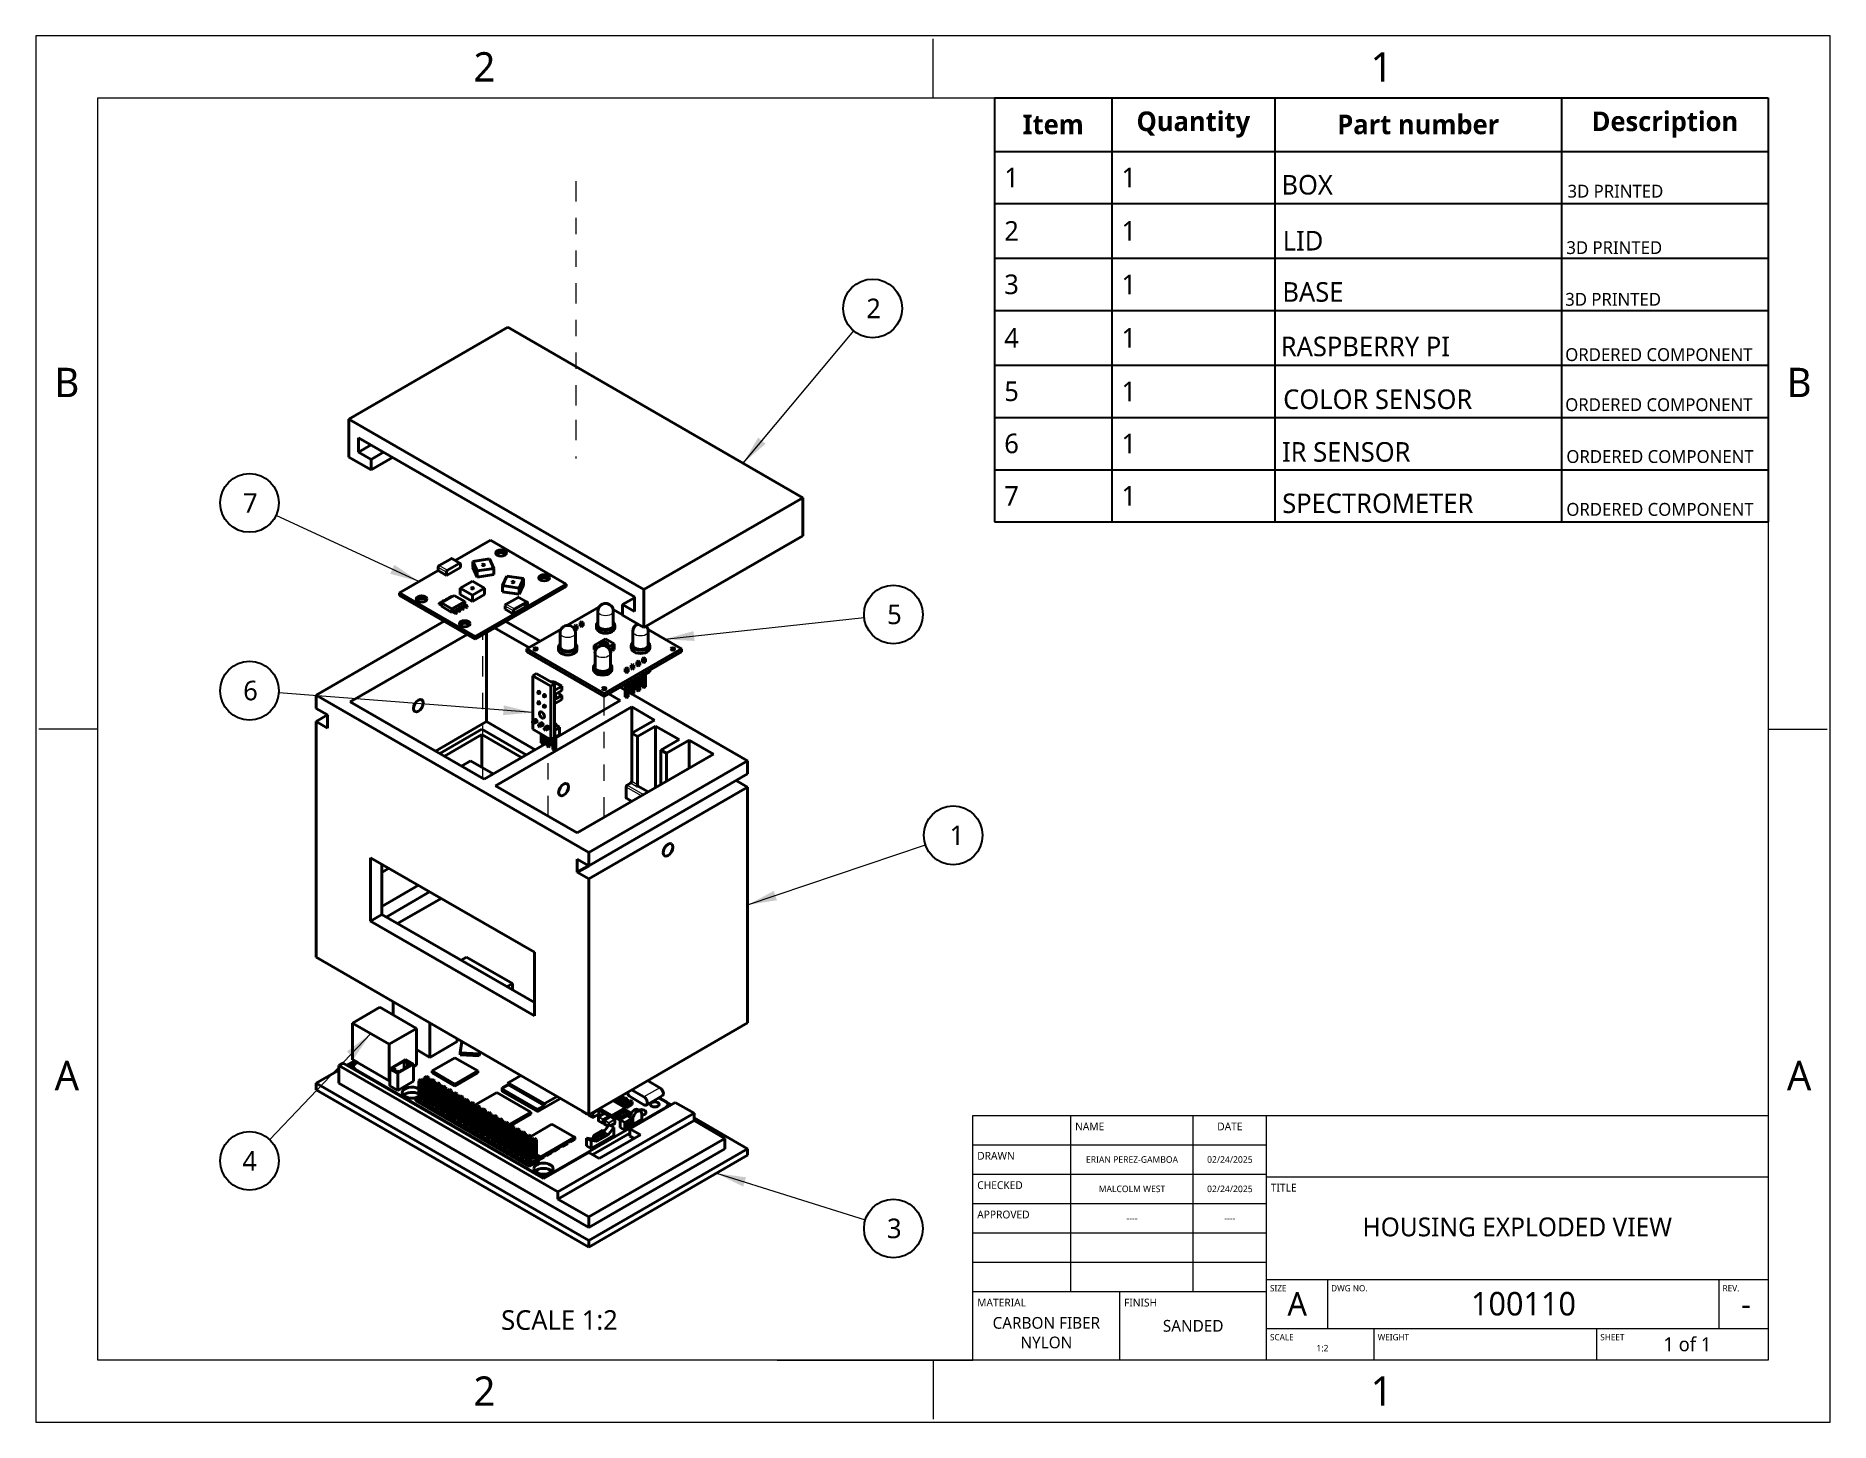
# Paper-space layout 'Layout1' of a CAD drawing. Header units: inches. Extents: x 0 to 11, y 0 to 8.5.
# The model-space entities are those that its viewports show. They can reach past a viewport. Long polylines and large blocks are cut down to what shows.
import ezdxf

# ---------------------------------------------------------------- set-up
doc = ezdxf.new("R2010")
doc.units = ezdxf.units.IN
doc.header["$LTSCALE"] = 0.5
doc.header["$MEASUREMENT"] = 0
doc.linetypes.add('ONS_PHANTOM', pattern=[0.5, 0.25, -0.05, 0.05, -0.05, 0.05, -0.05])
for name, color, linetype, lineweight in [('ANNOTATION_LINES', 7, 'Continuous', 13), ('ANNOTATION_TEXT', 7, 'Continuous', 25), ('BORDER_FRAME', 7, 'Continuous', 15), ('BORDER_ZONES', 7, 'Continuous', 15), ('EXPLODE_LINES', 7, 'ONS_PHANTOM', 13), ('TANGENT_LINES', 7, 'Continuous', 15), ('TITLE_BLOCK', 7, 'Continuous', 15), ('Visible', 7, 'Continuous', 40)]:
    doc.layers.add(name, color=color, linetype=linetype, lineweight=lineweight)
doc.layers.add('TABLES', color=7, linetype='Continuous')
doc.styles.add('Onshape-Custom-Style-Note_10000160', font='')
doc.styles.add('Onshape-Standard', font='NotoSans-Regular.ttf')
doc.styles.add('Onshape-Standard-BomTable-DataRow', font='NotoSans-Regular.ttf')
doc.styles.add('Onshape-Standard-BomTable-HeaderRow', font='NotoSans-Bold.ttf')
doc.styles.add('Onshape-Standard-Fields', font='')
doc.styles.add('Onshape-Standard-NoteStyle', font='Noto Sans', dxfattribs={"height": 0.12})
doc.styles.add('Onshape-Standard-View-Label', font='NotoSans-Regular.ttf', dxfattribs={"height": 0.12})
doc.styles.get('Onshape-Custom-Style-Note_10000160').set_extended_font_data('Noto Sans')
doc.styles.get('Onshape-Standard-Fields').set_extended_font_data('Noto Sans')

psp = doc.layouts.get("Layout1")

msp = doc.modelspace()

# ---------------------------------------------------------------- texts
at = {"layer": 'ANNOTATION_TEXT', "attachment_point": 1, "style": 'Onshape-Standard-NoteStyle'}
for s, insert, char_height, width in [('BOX', (7.655, 7.647), 0.12, 0.9), ('3D PRINTED', (9.409, 7.587), 0.0787, 1.24512), ('LID', (7.663, 7.304), 0.12, 0.9), ('3D PRINTED', (9.402, 7.241), 0.0787, 1.24512), ('BASE', (7.661, 6.99), 0.12, 0.51877), ('3D PRINTED', (9.395, 6.924), 0.0787, 1.24512), ('RASPBERRY PI', (7.651, 6.656), 0.12, 1.32686), ('ORDERED COMPONENT', (9.395, 6.585), 0.07874, 1.24512), ('COLOR SENSOR', (7.666, 6.332), 0.12, 1.42663), ('ORDERED COMPONENT', (9.395, 6.278), 0.07874, 1.24512), ('IR SENSOR', (7.659, 6.009), 0.12, 1.53637), ('ORDERED COMPONENT', (9.402, 5.96), 0.07874, 1.24512), ('SPECTROMETER', (7.66, 5.694), 0.12, 1.24512), ('ORDERED COMPONENT', (9.402, 5.636), 0.07874, 1.24512)]:
    msp.add_mtext(s, dxfattribs=dict(at, insert=insert, char_height=char_height, width=width))
at = {"layer": 'ANNOTATION_TEXT', "color": 7, "char_height": 0.12}
for s, insert, attachment_point, style in [('{\\fNoto Sans;2}', (5.11, 6.829), 4, 'Onshape-Standard'), ('{\\fNoto Sans;7\\P}', (1.289, 5.636), 4, 'Onshape-Standard'), ('{\\fNoto Sans;5\\P}', (5.238, 4.952), 4, 'Onshape-Standard'), ('{\\fNoto Sans;6\\P}', (1.29, 4.485), 4, 'Onshape-Standard'), ('{\\fNoto Sans;1\\P}', (5.621, 3.598), 4, 'Onshape-Standard'), ('{\\fNoto Sans;4}', (1.285, 1.602), 4, 'Onshape-Standard'), ('{\\fNoto Sans;3}', (5.237, 1.187), 4, 'Onshape-Standard'), ('SCALE 1:2', (3.229, 0.686), 2, 'Onshape-Standard-View-Label')]:
    msp.add_mtext(s, dxfattribs=dict(at, insert=insert, attachment_point=attachment_point, style=style))
at = {"layer": 'BORDER_ZONES', "char_height": 0.18, "attachment_point": 5, "style": 'Onshape-Standard'}
for s, insert in [('2', (2.769, 8.31)), ('1', (8.269, 8.31)), ('B', (0.209, 6.375)), ('B', (10.829, 6.375)), ('A', (0.209, 2.125)), ('A', (10.829, 2.125)), ('2', (2.769, 0.19)), ('1', (8.269, 0.19))]:
    msp.add_mtext(s, dxfattribs=dict(at, insert=insert))
at = {"layer": 'TITLE_BLOCK'}
for s, insert, char_height, width, attachment_point, style in [('NAME', (6.39, 1.837), 0.048, 0.735, 1, 'Onshape-Standard'), ('DATE', (7.339, 1.837), 0.048, 0.441, 2, 'Onshape-Standard'), ('DRAWN', (5.79, 1.657), 0.048, 0.588, 1, 'Onshape-Standard'), ('ERIAN PEREZ-GAMBOA', (6.739, 1.61), 0.04032, 0.75, 5, 'Onshape-Standard-Fields'), ('02/24/2025', (7.339, 1.61), 0.0403, 0.45, 5, 'Onshape-Standard-Fields'), ('CHECKED', (5.79, 1.477), 0.048, 0.588, 1, 'Onshape-Standard'), ('MALCOLM WEST ', (6.739, 1.43), 0.04032, 0.75, 5, 'Onshape-Standard-Fields'), ('02/24/2025 ', (7.339, 1.43), 0.04032, 0.45, 5, 'Onshape-Standard-Fields'), ('TITLE', (7.59, 1.462), 0.048, 0.3675, 1, 'Onshape-Standard'), ('APPROVED', (5.79, 1.297), 0.048, 0.588, 1, 'Onshape-Standard'), ('----', (6.739, 1.25), 0.0403, 0.75, 5, 'Onshape-Standard-Fields'), ('----', (7.339, 1.25), 0.0403, 0.45, 5, 'Onshape-Standard-Fields'), ('HOUSING EXPLODED VIEW', (9.101, 1.196), 0.1152, 2.775, 5, 'Onshape-Standard-Fields'), ('SIZE', (7.585, 0.84), 0.0384, 0.3675, 1, 'Onshape-Standard'), ('A', (7.752, 0.725), 0.144, 0.375, 5, 'Onshape-Standard-Fields'), ('DWG NO.', (7.96, 0.84), 0.0384, 2.352, 1, 'Onshape-Standard'), ('100110', (9.139, 0.725), 0.144, 2.4, 5, 'Onshape-Standard-Fields'), ('REV.', (10.36, 0.84), 0.0384, 0.294, 1, 'Onshape-Standard'), ('MATERIAL', (5.79, 0.757), 0.048, 0.882, 1, 'Onshape-Standard'), ('FINISH', (6.69, 0.757), 0.048, 0.882, 1, 'Onshape-Standard'), ('-', (10.504, 0.725), 0.144, 0.27, 5, 'Onshape-Standard-Fields'), ('CARBON FIBER NYLON ', (6.214, 0.548), 0.072, 0.9, 5, 'Onshape-Standard-Fields'), ('SANDED ', (7.114, 0.59), 0.072, 0.9, 5, 'Onshape-Standard-Fields'), ('SCALE', (7.585, 0.54), 0.0384, 0.6468, 1, 'Onshape-Standard'), ('1:2', (7.906, 0.453), 0.0403, 0.45, 5, 'Onshape-Custom-Style-Note_10000160'), ('WEIGHT', (8.245, 0.54), 0.0384, 1.3377, 1, 'Onshape-Standard'), ('SHEET', (9.61, 0.54), 0.0384, 1.029, 1, 'Onshape-Standard'), ('1 of 1', (10.144, 0.477), 0.0864, 0.99, 5, 'Onshape-Standard-Fields')]:
    msp.add_mtext(s, dxfattribs=dict(at, insert=insert, char_height=char_height, width=width, attachment_point=attachment_point, style=style))

# ---------------------------------------------------------------- blocks, each defined once
blk = doc.blocks.new('*T1')
at = {"layer": 'TABLES', "color": 0, "linetype": 'ByBlock', "lineweight": -2}
for p, q in [((0, 0), (4.743, 0)), ((0, 0), (0, -2.6)), ((0.719, 0), (0.719, -2.6)), ((1.719, 0), (1.719, -2.6)), ((3.477, 0), (3.477, -2.6)), ((4.743, 0), (4.743, -2.6)), ((0, -0.328), (4.743, -0.328)), ((0, -0.648), (4.743, -0.648)), ((0, -0.984), (4.743, -0.984)), ((0, -1.304), (4.743, -1.304)), ((0, -1.64), (4.743, -1.64)), ((0, -1.96), (4.743, -1.96)), ((0, -2.28), (4.743, -2.28)), ((0, -2.6), (4.743, -2.6))]:
    blk.add_line(p, q, dxfattribs=at)
at = {"layer": 'TABLES', "color": 0, "char_height": 0.12}
for s, insert, width, attachment_point, style in [('{Item}', (0.36, -0.164), 0.59922, 5, 'Onshape-Standard-BomTable-HeaderRow'), ('{Quantity}', (1.219, -0.164), 0.88, 5, 'Onshape-Standard-BomTable-HeaderRow'), ('{Part number}', (2.598, -0.164), 1.63795, 5, 'Onshape-Standard-BomTable-HeaderRow'), ('{Description}', (4.11, -0.164), 1.14573, 5, 'Onshape-Standard-BomTable-HeaderRow'), ('{1}', (0.06, -0.488), 0.59922, 4, 'Onshape-Standard-BomTable-DataRow'), ('{1}', (0.779, -0.488), 0.88, 4, 'Onshape-Standard-BomTable-DataRow'), ('{}', (1.779, -0.488), 1.63795, 4, 'Onshape-Standard-BomTable-DataRow'), ('{\\FAPMONO.SHX|c0;}', (3.537, -0.488), 1.14573, 4, 'Onshape-Standard-BomTable-DataRow'), ('{2}', (0.06, -0.816), 0.59922, 4, 'Onshape-Standard-BomTable-DataRow'), ('{1}', (0.779, -0.816), 0.88, 4, 'Onshape-Standard-BomTable-DataRow'), ('{}', (1.779, -0.816), 1.63795, 4, 'Onshape-Standard-BomTable-DataRow'), ('{}', (3.537, -0.816), 1.14573, 4, 'Onshape-Standard-BomTable-DataRow'), ('{3}', (0.06, -1.144), 0.59922, 4, 'Onshape-Standard-BomTable-DataRow'), ('{1}', (0.779, -1.144), 0.88, 4, 'Onshape-Standard-BomTable-DataRow'), ('{}', (1.779, -1.144), 1.63795, 4, 'Onshape-Standard-BomTable-DataRow'), ('{}', (3.537, -1.144), 1.14573, 4, 'Onshape-Standard-BomTable-DataRow'), ('{4}', (0.06, -1.472), 0.59922, 4, 'Onshape-Standard-BomTable-DataRow'), ('{1}', (0.779, -1.472), 0.88, 4, 'Onshape-Standard-BomTable-DataRow'), ('{}', (1.779, -1.472), 1.63795, 4, 'Onshape-Standard-BomTable-DataRow'), ('{}', (3.537, -1.472), 1.14573, 4, 'Onshape-Standard-BomTable-DataRow'), ('{5}', (0.06, -1.8), 0.59922, 4, 'Onshape-Standard-BomTable-DataRow'), ('{1}', (0.779, -1.8), 0.88, 4, 'Onshape-Standard-BomTable-DataRow'), ('{}', (1.779, -1.8), 1.63795, 4, 'Onshape-Standard-BomTable-DataRow'), ('{}', (3.537, -1.8), 1.14573, 4, 'Onshape-Standard-BomTable-DataRow'), ('{6}', (0.06, -2.12), 0.59922, 4, 'Onshape-Standard-BomTable-DataRow'), ('{1}', (0.779, -2.12), 0.88, 4, 'Onshape-Standard-BomTable-DataRow'), ('{}', (1.779, -2.12), 1.63795, 4, 'Onshape-Standard-BomTable-DataRow'), ('{}', (3.537, -2.12), 1.14573, 4, 'Onshape-Standard-BomTable-DataRow'), ('{7}', (0.06, -2.44), 0.59922, 4, 'Onshape-Standard-BomTable-DataRow'), ('{1}', (0.779, -2.44), 0.88, 4, 'Onshape-Standard-BomTable-DataRow'), ('{}', (1.779, -2.44), 1.63795, 4, 'Onshape-Standard-BomTable-DataRow'), ('{}', (3.537, -2.44), 1.14573, 4, 'Onshape-Standard-BomTable-DataRow')]:
    blk.add_mtext(s, dxfattribs=dict(at, insert=insert, width=width, attachment_point=attachment_point, style=style))

# ---------------------------------------------------------------- linework, layer by layer
at = {"layer": 'ANNOTATION_LINES', "color": 7}
for p, q in [((4.355, 5.88, 0.447), (5.034, 6.691, -0.447)), ((2.367, 5.154, 0.154), (1.492, 5.56, -0.154)), ((3.874, 4.8, 0.406), (5.097, 4.933, -0.406)), ((3.065, 4.351, 0.552), (1.509, 4.471, -0.552)), ((4.382, 3.171, -0.167), (5.472, 3.54, 0.167)), ((2.072, 2.382, -0.855), (1.453, 1.732, 0.855)), ((4.192, 1.526, -0.633), (5.104, 1.24, 0.633))]:
    msp.add_line(p, q, dxfattribs=at)
for points in [[(4.493, 5.999), (4.355, 5.88), (4.447, 6.037)], [(2.217, 5.257), (2.367, 5.154), (2.191, 5.202)], [(4.057, 4.79), (3.874, 4.8), (4.05, 4.85)], [(2.888, 4.395), (3.065, 4.351), (2.883, 4.335)], [(4.562, 3.2), (4.382, 3.171), (4.543, 3.257)], [(1.926, 2.273), (2.072, 2.382), (1.97, 2.231)], [(4.355, 1.444), (4.192, 1.526), (4.373, 1.501)]]:
    msp.add_solid(points, dxfattribs=at)
at = {"layer": 'ANNOTATION_TEXT', "color": 7}
for centre in [(5.149, 6.829), (1.329, 5.636), (5.276, 4.952), (1.329, 4.485), (5.643, 3.598), (1.329, 1.602), (5.276, 1.187)]:
    msp.add_circle(centre, 0.18, dxfattribs=at)
at = {"layer": 'BORDER_FRAME'}
for p, q in [((0.399, 0.38), (0.399, 8.12)), ((0.399, 8.12), (10.639, 8.12)), ((10.639, 8.12), (10.639, 0.38)), ((10.639, 0.38), (0.399, 0.38))]:
    msp.add_line(p, q, dxfattribs=at)
at = {"layer": 'BORDER_ZONES'}
for p, q in [((5.519, 8.12), (5.519, 8.481)), ((0.399, 4.25), (0.038, 4.25)), ((10.639, 4.25), (11, 4.25)), ((5.519, 0.38), (5.519, 0.019))]:
    msp.add_line(p, q, dxfattribs=at)
at = {"layer": 'EXPLODE_LINES'}
for p, q in [((3.33, 7.609), (3.33, 6.146)), ((3.33, 6.146), (3.33, 5.909)), ((2.759, 5.119), (2.759, 5.123)), ((2.759, 3.947), (2.759, 4.828)), ((3.503, 3.708), (3.503, 4.449)), ((3.159, 3.716), (3.159, 4.141))]:
    msp.add_line(p, q, dxfattribs=at)
at = {"layer": 'TANGENT_LINES'}
for p, q in [((2.615, 5.265), (2.564, 5.294)), ((2.536, 5.212), (2.486, 5.241)), ((2.492, 5.253), (2.543, 5.223)), ((2.568, 5.061), (2.559, 5.056)), ((2.507, 5.026), (2.497, 5.021)), ((2.527, 5.038), (2.518, 5.032)), ((2.548, 5.05), (2.538, 5.044)), ((2.587, 4.969), (2.596, 4.975)), ((2.602, 4.963), (2.593, 4.958)), ((2.607, 4.981), (2.616, 4.986)), ((2.623, 4.975), (2.613, 4.97)), ((2.627, 4.993), (2.637, 4.998)), ((2.643, 4.987), (2.634, 4.982)), ((2.648, 5.005), (2.657, 5.01)), ((2.664, 4.999), (2.654, 4.993)), ((2.948, 4.974), (2.897, 5.004)), ((2.903, 5.015), (2.954, 4.986)), ((3.027, 5.028), (2.976, 5.057)), ((3.731, 3.84), (3.637, 3.894)), ((3.644, 3.906), (3.745, 3.848)), ((3.7, 3.898), (3.665, 3.918)), ((3.672, 3.93), (3.707, 3.91)), ((3.637, 3.83), (3.675, 3.808)), ((1.976, 2.165), (1.976, 2.16)), ((2.88, 2.041), (2.88, 2.028)), ((3.133, 1.938), (2.911, 2.066)), ((3.137, 1.947), (2.915, 2.076)), ((2.915, 2.073), (3.137, 1.945)), ((2.919, 2.083), (3.142, 1.955)), ((3.845, 2.05), (3.747, 1.994)), ((3.089, 1.908), (3.089, 1.92)), ((3.103, 1.92), (3.103, 1.908)), ((3.371, 1.906), (3.371, 1.904)), ((3.395, 1.89), (3.395, 1.892)), ((3.409, 1.886), (3.409, 1.882)), ((3.433, 1.89), (3.424, 1.895)), ((3.429, 1.897), (3.435, 1.894)), ((3.433, 1.869), (3.433, 1.89)), ((3.435, 1.894), (3.468, 1.913)), ((3.47, 1.91), (3.437, 1.89)), ((3.437, 1.89), (3.437, 1.869)), ((3.468, 1.913), (3.462, 1.917)), ((3.47, 1.888), (3.47, 1.91)), ((3.504, 1.892), (3.471, 1.873)), ((3.471, 1.873), (3.495, 1.859)), ((3.495, 1.859), (3.528, 1.879)), ((3.53, 1.875), (3.497, 1.856)), ((3.528, 1.879), (3.504, 1.892)), ((3.542, 1.871), (3.508, 1.851)), ((3.53, 1.865), (3.53, 1.875)), ((3.565, 1.857), (3.542, 1.871)), ((3.883, 1.932), (3.883, 1.928)), ((3.183, 1.825), (3.055, 1.751)), ((3.316, 1.749), (3.183, 1.825)), ((3.492, 1.856), (3.469, 1.869)), ((3.469, 1.869), (3.469, 1.848)), ((3.492, 1.834), (3.492, 1.856)), ((3.497, 1.856), (3.497, 1.834)), ((3.53, 1.834), (3.506, 1.848)), ((3.506, 1.848), (3.506, 1.826)), ((3.508, 1.851), (3.532, 1.838)), ((3.53, 1.817), (3.53, 1.834)), ((3.532, 1.838), (3.565, 1.857)), ((3.568, 1.853), (3.534, 1.834)), ((3.534, 1.834), (3.534, 1.823)), ((3.568, 1.832), (3.568, 1.853)), ((3.678, 1.857), (3.672, 1.861)), ((2.992, 1.715), (2.985, 1.711)), ((2.985, 1.707), (2.992, 1.703)), ((2.992, 1.695), (2.985, 1.699)), ((3.027, 1.735), (3.02, 1.731)), ((3.02, 1.687), (3.027, 1.683)), ((3.027, 1.674), (3.02, 1.678)), ((3.055, 1.666), (3.062, 1.662)), ((3.062, 1.654), (3.055, 1.658)), ((3.114, 1.632), (3.316, 1.749)), ((3.323, 1.745), (3.114, 1.624)), ((3.197, 1.668), (3.197, 1.668)), ((3.246, 1.696), (3.245, 1.696)), ((3.295, 1.724), (3.294, 1.724)), ((3.089, 1.646), (3.114, 1.632)), ((3.114, 1.624), (3.089, 1.638)), ((3.149, 1.64), (3.148, 1.64)), ((3.103, 1.514), (3.103, 1.509)), ((3.159, 1.514), (3.159, 1.51))]:
    msp.add_line(p, q, dxfattribs=at)
at = {"layer": 'TANGENT_LINES', "extrusion": (0, 0, -1)}
for centre, major_axis, start_param, end_param in [((3.512, 4.972), (0.0475, 0), 0, 3.141593), ((3.726, 4.848), (0.0475, 0), 0, 3.141593), ((3.28, 4.838), (0.0475, 0), 0, 3.141593), ((3.494, 4.715), (0.0475, 0), 0, 3.141593), ((3.435, 1.891), (-0.00148, -0.00256), 0.785398, 2.356194), ((3.468, 1.911), (-0.00148, -0.00256), 2.356194, 3.141593), ((3.468, 1.911), (-0.00148, 0.00256), 0.785398, 2.356194), ((3.471, 1.871), (-0.00148, -0.00256), 0.785398, 2.356194), ((3.471, 1.871), (-0.00148, 0.00256), 0, 0.785398), ((3.504, 1.89), (-0.00148, -0.00256), 2.356194, 3.141593), ((3.528, 1.876), (-0.00148, -0.00256), 2.356194, 3.141593), ((3.528, 1.876), (-0.00148, 0.00256), 0.785398, 2.356194), ((3.542, 1.868), (-0.00148, -0.00256), 2.356194, 3.141593), ((3.495, 1.857), (-0.00148, -0.00256), 0.785398, 2.356194), ((3.532, 1.835), (-0.00148, -0.00256), 0.785398, 2.356194)]:
    msp.add_ellipse(centre, major_axis=major_axis, ratio=0.57735, start_param=start_param, end_param=end_param, dxfattribs=at)
at = {"layer": 'TANGENT_LINES'}
for centre, major_axis, start_param, end_param in [((3.435, 1.891), (-0.00295, 0), 0.785398, 2.356194), ((3.435, 1.891), (0.00148, -0.00256), 0.785398, 2.356194), ((3.471, 1.871), (-0.00295, 0), 0, 0.785398), ((3.468, 1.911), (-0.00295, 0), 2.356194, 3.141593), ((3.504, 1.89), (0.00148, -0.00256), 2.356194, 3.141593), ((3.528, 1.876), (-0.00295, 0), 2.356194, 3.141593), ((3.542, 1.868), (0.00148, -0.00256), 2.356194, 3.141593), ((3.495, 1.857), (-0.00295, 0), 0.785398, 2.356194), ((3.495, 1.857), (0.00148, -0.00256), 0.785398, 2.356194), ((3.508, 1.849), (-0.00295, 0), 0, 0.785398), ((3.508, 1.849), (0.00148, 0.00256), 0.785398, 2.356194), ((3.508, 1.849), (0.00148, -0.00256), 2.356194, 3.141593), ((3.532, 1.835), (-0.00295, 0), 0.785398, 2.356194), ((3.532, 1.835), (0.00148, -0.00256), 0.785398, 2.356194), ((3.565, 1.854), (0.00148, -0.00256), 0.785398, 2.356194), ((3.565, 1.854), (0.00148, 0.00256), 0, 0.785398), ((3.565, 1.854), (-0.00295, 0), 2.356194, 3.141593)]:
    msp.add_ellipse(centre, major_axis=major_axis, ratio=0.57735, start_param=start_param, end_param=end_param, dxfattribs=at)
at = {"layer": 'TITLE_BLOCK'}
for p, q in [((5.764, 0.38), (5.764, 1.88)), ((5.764, 1.88), (7.564, 1.88)), ((6.364, 0.8), (6.364, 1.88)), ((7.114, 0.8), (7.114, 1.88)), ((7.564, 0.38), (7.564, 1.88)), ((7.564, 1.88), (10.639, 1.88)), ((5.764, 1.7), (7.564, 1.7)), ((5.764, 1.52), (7.564, 1.52)), ((7.564, 1.505), (10.639, 1.505)), ((5.764, 1.34), (7.564, 1.34)), ((5.764, 1.16), (7.564, 1.16)), ((5.764, 0.98), (7.564, 0.98)), ((5.764, 0.8), (7.564, 0.8)), ((6.664, 0.38), (6.664, 0.8)), ((7.564, 0.875), (10.639, 0.875)), ((7.939, 0.575), (7.939, 0.875)), ((10.339, 0.575), (10.339, 0.875)), ((7.564, 0.575), (10.639, 0.575)), ((8.224, 0.38), (8.224, 0.575)), ((9.589, 0.38), (9.589, 0.575)), ((4.564, 0.38), (5.764, 0.38))]:
    msp.add_line(p, q, dxfattribs=at)
at = {"layer": 'Visible'}
for p, q in [((1.938, 6.15), (2.912, 6.713)), ((2.912, 6.713), (4.722, 5.668)), ((1.938, 6.15), (1.938, 5.917)), ((1.938, 6.15), (3.747, 5.106)), ((1.997, 5.948), (1.997, 6.036)), ((1.997, 6.036), (3.688, 5.06)), ((1.997, 5.948), (2.074, 5.992)), ((1.997, 5.948), (2.074, 5.903)), ((2.074, 5.903), (2.15, 5.948)), ((1.938, 5.917), (2.074, 5.839)), ((2.206, 5.915), (2.074, 5.839)), ((2.074, 5.839), (2.074, 5.903)), ((3.747, 5.106), (4.722, 5.668)), ((4.722, 5.668), (4.722, 5.435)), ((2.806, 5.407), (2.59, 5.283)), ((3.27, 5.139), (2.806, 5.407)), ((3.747, 4.873), (4.722, 5.435)), ((2.492, 5.253), (2.564, 5.294)), ((2.62, 5.265), (2.569, 5.295)), ((2.799, 5.293), (2.697, 5.278)), ((2.826, 5.235), (2.799, 5.293)), ((2.486, 5.222), (2.249, 5.085)), ((2.486, 5.241), (2.486, 5.221)), ((2.536, 5.192), (2.486, 5.221)), ((2.536, 5.192), (2.622, 5.241)), ((2.536, 5.212), (2.536, 5.192)), ((2.543, 5.223), (2.615, 5.265)), ((2.622, 5.261), (2.622, 5.241)), ((2.697, 5.278), (2.697, 5.24)), ((2.725, 5.219), (2.697, 5.278)), ((2.725, 5.181), (2.697, 5.24)), ((2.826, 5.235), (2.725, 5.219)), ((2.725, 5.219), (2.725, 5.181)), ((2.826, 5.197), (2.725, 5.181)), ((2.826, 5.235), (2.826, 5.197)), ((2.879, 5.13), (2.906, 5.188)), ((2.906, 5.188), (3.008, 5.173)), ((2.981, 5.114), (3.008, 5.173)), ((3.008, 5.173), (3.008, 5.135)), ((2.249, 5.085), (2.249, 5.069)), ((2.713, 4.818), (2.249, 5.085)), ((2.713, 4.801), (2.249, 5.069)), ((2.505, 5.023), (2.584, 5.069)), ((2.563, 5.062), (2.554, 5.057)), ((2.57, 5.061), (2.568, 5.061)), ((2.584, 5.069), (2.649, 5.031)), ((2.695, 5.156), (2.621, 5.113)), ((2.621, 5.113), (2.695, 5.07)), ((2.621, 5.113), (2.621, 5.075)), ((2.621, 5.075), (2.695, 5.032)), ((2.695, 5.156), (2.769, 5.113)), ((2.769, 5.113), (2.695, 5.07)), ((2.769, 5.075), (2.695, 5.032)), ((2.695, 5.07), (2.695, 5.032)), ((3.27, 5.139), (2.713, 4.818)), ((3.27, 5.123), (2.713, 4.801)), ((2.769, 5.113), (2.769, 5.075)), ((2.879, 5.13), (2.981, 5.114)), ((2.879, 5.13), (2.879, 5.092)), ((2.879, 5.092), (2.981, 5.077)), ((2.981, 5.077), (3.008, 5.135)), ((2.981, 5.114), (2.981, 5.077)), ((3.27, 5.139), (3.27, 5.123)), ((3.747, 5.106), (3.747, 4.873)), ((2.491, 5.017), (2.491, 5.016)), ((2.505, 5.008), (2.491, 5.016)), ((2.502, 5.027), (2.493, 5.021)), ((2.505, 5.016), (2.497, 5.021)), ((2.505, 5.023), (2.57, 4.986)), ((2.505, 5.023), (2.505, 5.003)), ((2.505, 5.003), (2.57, 4.965)), ((2.508, 5.025), (2.507, 5.026)), ((2.511, 5.029), (2.511, 5.028)), ((2.512, 5.027), (2.511, 5.028)), ((2.523, 5.038), (2.513, 5.033)), ((2.519, 5.032), (2.518, 5.032)), ((2.529, 5.037), (2.527, 5.038)), ((2.532, 5.041), (2.532, 5.04)), ((2.533, 5.039), (2.532, 5.04)), ((2.543, 5.05), (2.534, 5.045)), ((2.54, 5.043), (2.538, 5.044)), ((2.549, 5.049), (2.548, 5.05)), ((2.552, 5.052), (2.552, 5.052)), ((2.553, 5.051), (2.552, 5.052)), ((2.56, 5.055), (2.559, 5.056)), ((2.57, 4.986), (2.649, 5.031)), ((2.57, 4.986), (2.57, 4.965)), ((2.57, 4.965), (2.574, 4.968)), ((2.574, 4.976), (2.584, 4.982)), ((2.574, 4.976), (2.574, 4.968)), ((2.587, 4.969), (2.574, 4.976)), ((2.593, 4.957), (2.574, 4.968)), ((2.596, 4.975), (2.584, 4.982)), ((2.591, 4.977), (2.595, 4.98)), ((2.593, 4.957), (2.602, 4.963)), ((2.593, 4.958), (2.593, 4.957)), ((2.595, 4.988), (2.604, 4.993)), ((2.607, 4.981), (2.595, 4.988)), ((2.595, 4.988), (2.595, 4.98)), ((2.613, 4.969), (2.595, 4.98)), ((2.602, 4.963), (2.602, 4.963)), ((2.616, 4.986), (2.604, 4.993)), ((2.611, 4.989), (2.615, 4.992)), ((2.613, 4.969), (2.623, 4.974)), ((2.613, 4.97), (2.613, 4.969)), ((2.615, 5), (2.625, 5.005)), ((2.627, 4.993), (2.615, 5)), ((2.615, 5), (2.615, 4.992)), ((2.634, 4.981), (2.615, 4.992)), ((2.623, 4.975), (2.623, 4.974)), ((2.637, 4.998), (2.625, 5.005)), ((2.632, 5.001), (2.636, 5.003)), ((2.634, 4.981), (2.643, 4.986)), ((2.634, 4.982), (2.634, 4.981)), ((2.636, 5.012), (2.645, 5.017)), ((2.648, 5.005), (2.636, 5.012)), ((2.636, 5.012), (2.636, 5.003)), ((2.654, 4.993), (2.636, 5.003)), ((2.643, 4.987), (2.643, 4.986)), ((2.657, 5.01), (2.645, 5.017)), ((2.649, 5.031), (2.649, 5.015)), ((2.654, 4.993), (2.664, 4.998)), ((2.654, 4.993), (2.654, 4.993)), ((2.664, 4.999), (2.664, 4.998)), ((2.897, 5.004), (2.897, 4.984)), ((2.897, 4.984), (2.948, 4.954)), ((2.903, 5.015), (2.976, 5.057)), ((2.948, 4.954), (3.033, 5.003)), ((2.948, 4.974), (2.948, 4.954)), ((2.95, 4.981), (3.031, 5.027)), ((2.95, 4.958), (3.031, 5.005)), ((2.95, 4.981), (2.95, 4.958)), ((2.954, 4.986), (3.027, 5.028)), ((3.031, 5.028), (2.98, 5.057)), ((3.011, 5.016), (3.031, 5.005)), ((3.031, 5.027), (3.031, 5.005)), ((3.033, 5.024), (3.033, 5.003)), ((3.471, 4.997), (3.279, 4.886)), ((3.464, 4.972), (3.464, 4.888)), ((3.615, 4.95), (3.558, 4.983)), ((3.559, 4.888), (3.559, 4.972)), ((3.615, 5.013), (3.688, 5.055)), ((3.688, 4.971), (3.615, 5.013)), ((3.615, 4.949), (3.615, 5.013)), ((3.688, 4.971), (3.688, 5.06)), ((1.737, 4.457), (2.523, 4.911)), ((2.781, 4.841), (2.781, 4.296)), ((2.831, 4.87), (3.042, 4.749)), ((3.111, 4.789), (2.901, 4.91)), ((3.24, 4.863), (3.029, 4.741)), ((3.321, 4.882), (3.33, 4.887)), ((3.321, 4.882), (3.321, 4.863)), ((3.33, 4.877), (3.321, 4.882)), ((3.322, 4.861), (3.33, 4.857)), ((3.33, 4.887), (3.338, 4.882)), ((3.338, 4.882), (3.33, 4.877)), ((3.33, 4.877), (3.33, 4.857)), ((3.33, 4.857), (3.338, 4.862)), ((3.338, 4.882), (3.338, 4.862)), ((3.356, 4.903), (3.365, 4.908)), ((3.356, 4.903), (3.356, 4.882)), ((3.365, 4.898), (3.356, 4.903)), ((3.356, 4.882), (3.365, 4.877)), ((3.365, 4.908), (3.374, 4.903)), ((3.374, 4.903), (3.365, 4.898)), ((3.365, 4.898), (3.365, 4.877)), ((3.365, 4.877), (3.374, 4.882)), ((3.374, 4.903), (3.374, 4.882)), ((3.456, 4.888), (3.456, 4.87)), ((3.568, 4.87), (3.568, 4.888)), ((3.615, 4.949), (3.747, 4.873)), ((3.678, 4.848), (3.678, 4.765)), ((3.977, 4.741), (3.772, 4.86)), ((3.773, 4.765), (3.773, 4.848)), ((1.946, 4.417), (2.663, 4.83)), ((2.713, 4.818), (2.713, 4.801)), ((3.029, 4.741), (3.029, 4.723)), ((3.029, 4.741), (3.503, 4.468)), ((3.224, 4.755), (3.224, 4.736)), ((3.233, 4.838), (3.233, 4.755)), ((3.328, 4.755), (3.328, 4.838)), ((3.336, 4.736), (3.336, 4.755)), ((3.442, 4.763), (3.511, 4.803)), ((3.463, 4.751), (3.442, 4.763)), ((3.442, 4.763), (3.442, 4.737)), ((3.442, 4.737), (3.45, 4.732)), ((3.503, 4.78), (3.478, 4.766)), ((3.478, 4.766), (3.485, 4.761)), ((3.503, 4.778), (3.48, 4.765)), ((3.528, 4.766), (3.503, 4.78)), ((3.503, 4.778), (3.503, 4.78)), ((3.526, 4.765), (3.503, 4.778)), ((3.503, 4.468), (3.977, 4.741)), ((3.564, 4.772), (3.511, 4.803)), ((3.514, 4.758), (3.528, 4.766)), ((3.526, 4.75), (3.564, 4.772)), ((3.541, 4.743), (3.535, 4.739)), ((3.536, 4.737), (3.541, 4.734)), ((3.549, 4.738), (3.541, 4.743)), ((3.541, 4.734), (3.549, 4.738)), ((3.541, 4.734), (3.541, 4.724)), ((3.556, 4.752), (3.549, 4.747)), ((3.549, 4.747), (3.549, 4.738)), ((3.549, 4.747), (3.556, 4.743)), ((3.549, 4.738), (3.549, 4.728)), ((3.549, 4.737), (3.556, 4.733)), ((3.564, 4.747), (3.556, 4.752)), ((3.556, 4.743), (3.564, 4.747)), ((3.556, 4.743), (3.556, 4.733)), ((3.556, 4.733), (3.564, 4.737)), ((3.564, 4.747), (3.564, 4.772)), ((3.564, 4.747), (3.564, 4.737)), ((3.669, 4.765), (3.669, 4.746)), ((3.782, 4.746), (3.782, 4.765)), ((3.977, 4.741), (3.977, 4.723)), ((3.029, 4.723), (3.503, 4.449)), ((3.438, 4.631), (3.438, 4.613)), ((3.447, 4.715), (3.447, 4.631)), ((3.503, 4.449), (3.977, 4.723)), ((3.541, 4.724), (3.549, 4.728)), ((3.541, 4.724), (3.541, 4.724)), ((3.542, 4.631), (3.542, 4.715)), ((3.55, 4.613), (3.55, 4.631)), ((3.641, 4.626), (3.632, 4.621)), ((3.632, 4.621), (3.632, 4.6)), ((3.632, 4.621), (3.641, 4.616)), ((3.65, 4.621), (3.641, 4.626)), ((3.641, 4.616), (3.65, 4.621)), ((3.65, 4.621), (3.65, 4.6)), ((3.676, 4.646), (3.668, 4.641)), ((3.668, 4.641), (3.676, 4.636)), ((3.668, 4.641), (3.668, 4.621)), ((3.676, 4.616), (3.668, 4.621)), ((3.685, 4.641), (3.676, 4.646)), ((3.676, 4.636), (3.685, 4.641)), ((3.676, 4.636), (3.676, 4.616)), ((3.685, 4.621), (3.676, 4.616)), ((3.685, 4.641), (3.685, 4.621)), ((3.712, 4.667), (3.703, 4.662)), ((3.703, 4.662), (3.712, 4.656)), ((3.703, 4.662), (3.703, 4.641)), ((3.712, 4.636), (3.703, 4.641)), ((3.721, 4.662), (3.712, 4.667)), ((3.712, 4.656), (3.721, 4.662)), ((3.712, 4.656), (3.712, 4.636)), ((3.721, 4.641), (3.712, 4.636)), ((3.721, 4.662), (3.721, 4.641)), ((3.747, 4.687), (3.738, 4.682)), ((3.738, 4.682), (3.738, 4.662)), ((3.738, 4.682), (3.747, 4.677)), ((3.747, 4.656), (3.738, 4.662)), ((3.756, 4.682), (3.747, 4.687)), ((3.747, 4.677), (3.756, 4.682)), ((3.747, 4.677), (3.747, 4.656)), ((3.756, 4.662), (3.747, 4.656)), ((3.756, 4.682), (3.756, 4.662)), ((3.087, 4.59), (3.065, 4.577)), ((3.065, 4.577), (3.177, 4.513)), ((3.065, 4.299), (3.065, 4.577)), ((3.199, 4.526), (3.087, 4.59)), ((3.177, 4.513), (3.199, 4.526)), ((3.177, 4.513), (3.177, 4.184)), ((3.178, 4.538), (3.181, 4.54)), ((3.181, 4.54), (3.195, 4.54)), ((3.195, 4.54), (3.244, 4.512)), ((3.199, 4.196), (3.199, 4.526)), ((3.199, 4.486), (3.244, 4.512)), ((3.244, 4.512), (3.244, 4.487)), ((3.641, 4.595), (3.632, 4.6)), ((3.632, 4.524), (3.632, 4.447)), ((3.641, 4.519), (3.632, 4.524)), ((3.641, 4.616), (3.641, 4.595)), ((3.782, 4.6), (3.641, 4.519)), ((3.65, 4.6), (3.641, 4.595)), ((3.641, 4.519), (3.641, 4.529)), ((3.641, 4.519), (3.641, 4.442)), ((3.65, 4.524), (3.65, 4.447)), ((3.668, 4.534), (3.668, 4.468)), ((3.676, 4.539), (3.676, 4.463)), ((3.685, 4.544), (3.685, 4.468)), ((3.703, 4.554), (3.703, 4.488)), ((3.712, 4.56), (3.712, 4.483)), ((3.721, 4.565), (3.721, 4.488)), ((3.738, 4.575), (3.738, 4.508)), ((3.747, 4.58), (3.747, 4.503)), ((3.756, 4.585), (3.756, 4.508)), ((3.782, 4.6), (3.782, 4.611)), ((3.408, 3.492), (1.737, 4.457)), ((1.737, 4.457), (1.737, 4.376)), ((1.946, 4.417), (2.767, 3.943)), ((3.104, 4.481), (3.096, 4.476)), ((3.104, 4.416), (3.096, 4.412)), ((3.101, 4.468), (3.109, 4.472)), ((3.101, 4.403), (3.109, 4.408)), ((3.139, 4.461), (3.131, 4.456)), ((3.136, 4.448), (3.144, 4.452)), ((3.244, 4.431), (3.199, 4.405)), ((3.199, 4.429), (3.199, 4.425)), ((3.199, 4.425), (3.199, 4.425)), ((3.199, 4.425), (3.199, 4.409)), ((3.199, 4.425), (3.199, 4.425)), ((3.199, 4.409), (3.199, 4.408)), ((3.199, 4.408), (3.199, 4.404)), ((3.244, 4.487), (3.205, 4.464)), ((3.205, 4.464), (3.205, 4.434)), ((3.244, 4.456), (3.205, 4.434)), ((3.206, 4.196), (3.602, 4.425)), ((3.218, 4.472), (3.244, 4.456)), ((3.244, 4.456), (3.244, 4.431)), ((3.503, 4.468), (3.503, 4.449)), ((3.531, 4.466), (3.602, 4.425)), ((3.632, 4.488), (3.601, 4.506)), ((3.641, 4.442), (3.632, 4.447)), ((3.65, 4.447), (3.641, 4.442)), ((4.382, 4.055), (3.65, 4.478)), ((3.676, 4.463), (3.668, 4.468)), ((3.685, 4.468), (3.676, 4.463)), ((3.712, 4.483), (3.703, 4.488)), ((3.721, 4.488), (3.712, 4.483)), ((3.747, 4.503), (3.738, 4.508)), ((3.756, 4.508), (3.747, 4.503)), ((1.807, 4.336), (1.737, 4.376)), ((1.807, 4.336), (1.737, 4.296)), ((1.807, 4.256), (1.737, 4.296)), ((1.737, 4.296), (1.737, 2.85)), ((1.807, 4.256), (1.807, 4.336)), ((2.468, 4.115), (2.781, 4.296)), ((2.781, 4.296), (3.08, 4.123)), ((2.837, 3.902), (3.672, 4.385)), ((3.083, 4.309), (3.064, 4.299)), ((3.064, 4.299), (3.073, 4.293)), ((3.064, 4.299), (3.064, 4.293)), ((3.064, 4.293), (3.064, 4.288)), ((3.064, 4.293), (3.069, 4.291)), ((3.069, 4.291), (3.073, 4.293)), ((3.069, 4.286), (3.069, 4.291)), ((3.073, 4.293), (3.09, 4.303)), ((3.092, 4.294), (3.073, 4.283)), ((3.073, 4.283), (3.073, 4.293)), ((3.139, 4.396), (3.131, 4.392)), ((3.136, 4.383), (3.144, 4.388)), ((3.672, 4.385), (3.672, 4.224)), ((3.672, 4.385), (3.811, 4.304)), ((3.672, 4.224), (3.811, 4.304)), ((2.496, 4.099), (2.753, 4.248)), ((2.753, 4.216), (2.524, 4.083)), ((2.753, 4.248), (3.025, 4.091)), ((2.753, 4.216), (2.753, 4.015)), ((2.753, 4.216), (2.997, 4.075)), ((3.064, 4.288), (3.069, 4.286)), ((3.065, 4.248), (3.065, 4.288)), ((3.177, 4.184), (3.065, 4.248)), ((3.073, 4.283), (3.069, 4.286)), ((3.119, 4.289), (3.1, 4.278)), ((3.1, 4.278), (3.109, 4.273)), ((3.1, 4.278), (3.1, 4.273)), ((3.1, 4.273), (3.1, 4.268)), ((3.1, 4.273), (3.104, 4.27)), ((3.1, 4.268), (3.104, 4.265)), ((3.104, 4.27), (3.109, 4.273)), ((3.104, 4.265), (3.104, 4.27)), ((3.109, 4.263), (3.104, 4.265)), ((3.109, 4.273), (3.126, 4.283)), ((3.128, 4.274), (3.109, 4.263)), ((3.109, 4.263), (3.109, 4.273)), ((3.117, 4.218), (3.117, 4.165)), ((3.126, 4.16), (3.126, 4.213)), ((3.135, 4.258), (3.154, 4.269)), ((3.135, 4.258), (3.144, 4.253)), ((3.135, 4.253), (3.135, 4.258)), ((3.135, 4.247), (3.135, 4.253)), ((3.135, 4.253), (3.14, 4.25)), ((3.14, 4.245), (3.135, 4.247)), ((3.135, 4.207), (3.135, 4.165)), ((3.14, 4.25), (3.144, 4.253)), ((3.14, 4.245), (3.14, 4.25)), ((3.144, 4.242), (3.14, 4.245)), ((3.144, 4.253), (3.161, 4.262)), ((3.163, 4.253), (3.144, 4.242)), ((3.144, 4.242), (3.144, 4.253)), ((3.153, 4.197), (3.153, 4.145)), ((3.161, 4.139), (3.161, 4.192)), ((3.17, 4.187), (3.17, 4.145)), ((3.17, 4.175), (3.188, 4.185)), ((3.199, 4.196), (3.177, 4.184)), ((3.188, 4.124), (3.188, 4.19)), ((3.197, 4.119), (3.197, 4.195)), ((3.203, 4.284), (3.199, 4.286)), ((3.206, 4.259), (3.199, 4.255)), ((3.2, 4.241), (3.199, 4.241)), ((3.199, 4.2), (3.2, 4.2)), ((3.2, 4.241), (3.229, 4.257)), ((3.2, 4.241), (3.2, 4.2)), ((3.2, 4.2), (3.229, 4.216)), ((3.206, 4.278), (3.206, 4.259)), ((3.229, 4.261), (3.206, 4.274)), ((3.206, 4.203), (3.206, 4.124)), ((3.229, 4.261), (3.229, 4.257)), ((3.229, 4.216), (3.229, 4.257)), ((3.672, 4.224), (3.707, 4.204)), ((3.672, 4.224), (3.672, 3.93)), ((3.707, 4.204), (3.818, 4.268)), ((3.707, 3.91), (3.707, 4.204)), ((3.818, 3.89), (3.818, 4.268)), ((3.818, 4.268), (3.962, 4.185)), ((3.85, 4.121), (3.962, 4.185)), ((3.885, 4.101), (4.024, 4.181)), ((4.024, 4.181), (4.024, 4.009)), ((4.024, 4.181), (4.173, 4.095)), ((2.767, 3.943), (3.153, 4.165)), ((3.117, 4.165), (3.126, 4.16)), ((3.135, 4.165), (3.126, 4.16)), ((3.153, 4.145), (3.161, 4.139)), ((3.17, 4.145), (3.161, 4.139)), ((3.188, 4.124), (3.197, 4.119)), ((3.206, 4.124), (3.197, 4.119)), ((3.338, 3.613), (4.173, 4.095)), ((3.85, 4.121), (3.885, 4.101)), ((3.85, 3.909), (3.85, 4.121)), ((3.885, 4.101), (3.885, 3.929)), ((2.684, 4.055), (2.628, 4.023)), ((2.684, 4.055), (2.823, 3.975)), ((4.382, 4.055), (3.408, 3.492)), ((4.382, 3.975), (3.408, 3.412)), ((4.382, 4.055), (4.382, 3.975)), ((2.837, 3.902), (3.338, 3.613)), ((4.382, 3.894), (3.408, 3.332)), ((3.637, 3.894), (3.637, 3.83)), ((3.644, 3.906), (3.665, 3.918)), ((3.707, 3.902), (3.7, 3.898)), ((3.707, 3.902), (3.773, 3.864)), ((4.382, 3.894), (4.312, 3.934)), ((4.382, 3.894), (4.382, 2.448)), ((3.639, 3.826), (3.673, 3.806)), ((3.672, 3.807), (3.672, 3.806)), ((2.07, 3.072), (2.07, 3.461)), ((2.07, 3.461), (3.075, 2.881)), ((2.139, 3.421), (2.139, 3.112)), ((3.338, 3.452), (3.408, 3.412)), ((3.338, 3.372), (3.338, 3.452)), ((3.408, 3.412), (3.338, 3.372)), ((3.408, 3.492), (3.408, 3.412)), ((2.139, 3.371), (2.183, 3.396)), ((3.338, 3.372), (3.408, 3.332)), ((3.408, 3.332), (3.408, 1.885)), ((2.364, 3.292), (2.139, 3.162)), ((2.166, 3.097), (2.433, 3.251)), ((2.235, 3.057), (2.503, 3.211)), ((2.07, 3.072), (2.139, 3.112)), ((3.075, 2.572), (2.139, 3.112)), ((2.07, 3.072), (3.075, 2.492)), ((3.075, 2.492), (3.075, 2.881)), ((3.408, 1.885), (1.737, 2.85)), ((2.626, 2.832), (2.66, 2.851)), ((2.941, 2.689), (2.66, 2.851)), ((2.906, 2.67), (2.941, 2.689)), ((2.941, 2.689), (2.941, 2.65)), ((1.96, 2.447), (2.127, 2.544)), ((2.127, 2.544), (2.352, 2.414)), ((2.209, 2.577), (2.209, 2.496)), ((2.185, 2.317), (1.96, 2.447)), ((1.96, 2.447), (1.96, 2.222)), ((2.434, 2.447), (2.434, 2.236)), ((4.382, 2.448), (3.408, 1.885)), ((2.352, 2.414), (2.185, 2.317)), ((2.185, 2.317), (2.185, 2.092)), ((2.352, 2.414), (2.352, 2.189)), ((2.434, 2.236), (2.601, 2.333)), ((2.601, 2.351), (2.601, 2.333)), ((2.631, 2.333), (2.62, 2.265)), ((2.633, 2.333), (2.631, 2.333)), ((1.876, 2.187), (1.903, 2.202)), ((3.131, 1.493), (1.903, 2.202)), ((1.928, 2.188), (1.974, 2.214)), ((1.942, 2.18), (1.988, 2.206)), ((1.96, 2.222), (1.99, 2.205)), ((1.99, 2.205), (1.976, 2.197)), ((1.99, 2.205), (2.185, 2.092)), ((2.286, 2.223), (2.188, 2.167)), ((2.277, 2.214), (2.204, 2.172)), ((2.277, 2.166), (2.277, 2.214)), ((2.297, 2.202), (2.277, 2.214)), ((2.334, 2.195), (2.286, 2.223)), ((2.306, 2.207), (2.297, 2.202)), ((2.297, 2.178), (2.297, 2.202)), ((2.317, 2.201), (2.306, 2.207)), ((2.306, 2.183), (2.306, 2.207)), ((2.308, 2.196), (2.317, 2.201)), ((2.352, 2.284), (2.434, 2.236)), ((2.588, 2.234), (2.449, 2.153)), ((2.728, 2.153), (2.588, 2.234)), ((2.62, 2.265), (2.737, 2.258)), ((2.62, 2.265), (2.62, 2.252)), ((2.62, 2.252), (2.737, 2.245)), ((2.737, 2.258), (2.739, 2.271)), ((2.737, 2.245), (2.741, 2.27)), ((2.737, 2.258), (2.737, 2.245)), ((1.737, 2.078), (1.876, 2.158)), ((1.876, 2.187), (3.218, 1.412)), ((1.876, 2.187), (1.876, 2.078)), ((1.964, 2.181), (1.964, 2.167)), ((1.976, 2.165), (3.103, 1.514)), ((2.185, 2.092), (2.188, 2.094)), ((2.188, 2.167), (2.237, 2.139)), ((2.188, 2.167), (2.188, 2.062)), ((2.204, 2.172), (2.225, 2.16)), ((2.225, 2.16), (2.216, 2.155)), ((2.216, 2.155), (2.226, 2.149)), ((2.225, 2.149), (2.225, 2.16)), ((2.226, 2.149), (2.235, 2.154)), ((2.235, 2.154), (2.246, 2.148)), ((2.237, 2.139), (2.334, 2.195)), ((2.237, 2.139), (2.237, 2.034)), ((2.237, 2.034), (2.334, 2.09)), ((2.246, 2.148), (2.318, 2.19)), ((2.258, 2.157), (2.254, 2.154)), ((2.254, 2.154), (2.256, 2.153)), ((2.254, 2.154), (2.254, 2.153)), ((2.26, 2.156), (2.258, 2.157)), ((2.276, 2.167), (2.272, 2.164)), ((2.272, 2.164), (2.273, 2.163)), ((2.272, 2.164), (2.272, 2.163)), ((2.277, 2.166), (2.276, 2.167)), ((2.293, 2.177), (2.289, 2.174)), ((2.289, 2.174), (2.289, 2.173)), ((2.289, 2.174), (2.29, 2.174)), ((2.295, 2.176), (2.293, 2.177)), ((2.308, 2.184), (2.308, 2.196)), ((2.318, 2.19), (2.308, 2.196)), ((2.334, 2.195), (2.334, 2.09)), ((2.334, 2.179), (2.352, 2.189)), ((2.371, 2.096), (2.366, 2.093)), ((2.366, 2.093), (2.366, 1.984)), ((2.38, 2.085), (2.366, 2.093)), ((2.38, 2.101), (2.371, 2.096)), ((2.371, 2.096), (2.38, 2.092)), ((2.388, 2.096), (2.38, 2.101)), ((2.38, 2.092), (2.388, 2.096)), ((2.393, 2.093), (2.38, 2.085)), ((2.38, 2.092), (2.38, 2.085)), ((2.393, 2.093), (2.388, 2.096)), ((2.393, 2.093), (2.393, 1.984)), ((2.406, 2.116), (2.4, 2.113)), ((2.4, 2.113), (2.4, 2.073)), ((2.414, 2.105), (2.4, 2.113)), ((2.414, 2.121), (2.406, 2.116)), ((2.406, 2.116), (2.414, 2.112)), ((2.423, 2.116), (2.414, 2.121)), ((2.414, 2.112), (2.423, 2.116)), ((2.428, 2.113), (2.414, 2.105)), ((2.414, 2.105), (2.414, 2.112)), ((2.414, 2.105), (2.414, 2.081)), ((2.428, 2.113), (2.423, 2.116)), ((2.428, 2.113), (2.428, 2.073)), ((2.441, 2.096), (2.435, 2.093)), ((2.449, 2.085), (2.435, 2.093)), ((2.435, 2.093), (2.435, 2.053)), ((2.449, 2.101), (2.441, 2.096)), ((2.441, 2.096), (2.449, 2.092)), ((2.449, 2.153), (2.449, 2.141)), ((2.449, 2.153), (2.588, 2.073)), ((2.449, 2.141), (2.588, 2.06)), ((2.458, 2.096), (2.449, 2.101)), ((2.449, 2.092), (2.458, 2.096)), ((2.463, 2.093), (2.449, 2.085)), ((2.449, 2.085), (2.449, 2.092)), ((2.463, 2.093), (2.458, 2.096)), ((2.463, 2.093), (2.463, 2.053)), ((2.588, 2.073), (2.728, 2.153)), ((2.588, 2.06), (2.728, 2.141)), ((2.728, 2.153), (2.728, 2.141)), ((2.992, 2.125), (2.919, 2.083)), ((3.845, 2.05), (3.769, 2.094)), ((1.737, 2.078), (1.737, 2.037)), ((1.737, 2.078), (3.408, 1.113)), ((1.737, 2.037), (3.408, 1.073)), ((1.876, 2.078), (3.408, 1.194)), ((2.188, 2.062), (2.237, 2.034)), ((2.366, 1.996), (2.348, 1.986)), ((2.348, 1.986), (2.348, 1.97)), ((2.348, 1.986), (3.044, 1.584)), ((2.366, 1.984), (2.38, 1.976)), ((2.38, 2.085), (2.38, 1.976)), ((2.38, 1.976), (2.393, 1.984)), ((2.4, 2.016), (2.393, 2.012)), ((2.406, 2.076), (2.4, 2.073)), ((2.4, 2.073), (2.4, 1.964)), ((2.414, 2.065), (2.4, 2.073)), ((2.414, 2.081), (2.406, 2.076)), ((2.406, 2.076), (2.414, 2.071)), ((2.423, 2.076), (2.414, 2.081)), ((2.414, 2.071), (2.423, 2.076)), ((2.428, 2.073), (2.414, 2.065)), ((2.414, 2.071), (2.414, 2.065)), ((2.414, 2.065), (2.414, 1.956)), ((2.428, 2.073), (2.423, 2.076)), ((2.428, 2.073), (2.428, 1.964)), ((2.435, 2.008), (2.428, 2.012)), ((2.441, 2.056), (2.435, 2.053)), ((2.435, 2.053), (2.435, 1.944)), ((2.449, 2.045), (2.435, 2.053)), ((2.449, 2.061), (2.441, 2.056)), ((2.441, 2.056), (2.449, 2.051)), ((2.449, 2.085), (2.449, 2.061)), ((2.458, 2.056), (2.449, 2.061)), ((2.449, 2.051), (2.458, 2.056)), ((2.463, 2.053), (2.449, 2.045)), ((2.449, 2.051), (2.449, 2.045)), ((2.449, 2.045), (2.449, 1.936)), ((2.463, 2.053), (2.458, 2.056)), ((2.463, 2.053), (2.463, 1.944)), ((2.47, 2.042), (2.463, 2.038)), ((2.463, 2.006), (2.47, 2.01)), ((2.47, 1.988), (2.463, 1.992)), ((2.467, 1.99), (2.47, 1.992)), ((2.476, 2.076), (2.47, 2.073)), ((2.47, 2.073), (2.47, 2.033)), ((2.484, 2.065), (2.47, 2.073)), ((2.476, 2.036), (2.47, 2.033)), ((2.484, 2.025), (2.47, 2.033)), ((2.47, 2.033), (2.47, 1.924)), ((2.484, 2.081), (2.476, 2.076)), ((2.476, 2.076), (2.484, 2.071)), ((2.484, 2.041), (2.476, 2.036)), ((2.476, 2.036), (2.484, 2.031)), ((2.492, 2.076), (2.484, 2.081)), ((2.484, 2.071), (2.492, 2.076)), ((2.498, 2.073), (2.484, 2.065)), ((2.484, 2.065), (2.484, 2.071)), ((2.484, 2.065), (2.484, 2.041)), ((2.492, 2.036), (2.484, 2.041)), ((2.484, 2.031), (2.492, 2.036)), ((2.498, 2.033), (2.484, 2.025)), ((2.484, 2.031), (2.484, 2.025)), ((2.484, 2.025), (2.484, 1.916)), ((2.498, 2.073), (2.492, 2.076)), ((2.498, 2.033), (2.492, 2.036)), ((2.498, 2.073), (2.498, 2.033)), ((2.505, 2.062), (2.498, 2.058)), ((2.498, 2.033), (2.498, 1.924)), ((2.498, 2.026), (2.505, 2.03)), ((2.498, 2.008), (2.505, 2.012)), ((2.512, 2.057), (2.505, 2.062)), ((2.51, 2.056), (2.505, 2.053)), ((2.505, 2.053), (2.505, 2.013)), ((2.519, 2.045), (2.505, 2.053)), ((2.51, 2.016), (2.505, 2.013)), ((2.505, 2.013), (2.505, 1.904)), ((2.519, 2.005), (2.505, 2.013)), ((2.519, 2.061), (2.51, 2.056)), ((2.51, 2.056), (2.519, 2.051)), ((2.519, 2.021), (2.51, 2.016)), ((2.51, 2.016), (2.519, 2.011)), ((2.527, 2.056), (2.519, 2.061)), ((2.519, 2.051), (2.527, 2.056)), ((2.533, 2.053), (2.519, 2.045)), ((2.519, 2.045), (2.519, 2.051)), ((2.519, 2.045), (2.519, 2.021)), ((2.527, 2.016), (2.519, 2.021)), ((2.519, 2.011), (2.527, 2.016)), ((2.533, 2.013), (2.519, 2.005)), ((2.519, 2.011), (2.519, 2.005)), ((2.519, 2.005), (2.519, 1.895)), ((2.533, 2.053), (2.527, 2.056)), ((2.533, 2.013), (2.527, 2.016)), ((2.533, 2.053), (2.533, 2.013)), ((2.533, 2.013), (2.533, 1.904)), ((2.545, 2.036), (2.54, 2.033)), ((2.554, 2.025), (2.54, 2.033)), ((2.54, 2.033), (2.54, 1.993)), ((2.545, 1.996), (2.54, 1.993)), ((2.54, 1.993), (2.54, 1.883)), ((2.554, 1.985), (2.54, 1.993)), ((2.554, 2.041), (2.545, 2.036)), ((2.545, 2.036), (2.554, 2.031)), ((2.554, 2.001), (2.545, 1.996)), ((2.545, 1.996), (2.554, 1.991)), ((2.562, 2.036), (2.554, 2.041)), ((2.554, 2.031), (2.562, 2.036)), ((2.567, 2.033), (2.554, 2.025)), ((2.554, 2.025), (2.554, 2.031)), ((2.554, 2.025), (2.554, 2.001)), ((2.562, 1.996), (2.554, 2.001)), ((2.554, 1.991), (2.562, 1.996)), ((2.567, 1.993), (2.554, 1.985)), ((2.554, 1.991), (2.554, 1.985)), ((2.554, 1.985), (2.554, 1.875)), ((2.567, 2.033), (2.562, 2.036)), ((2.567, 1.993), (2.562, 1.996)), ((2.567, 2.033), (2.567, 1.993)), ((2.567, 1.993), (2.567, 1.883)), ((2.58, 2.016), (2.574, 2.013)), ((2.574, 2.013), (2.574, 1.973)), ((2.588, 2.005), (2.574, 2.013)), ((2.588, 2.021), (2.58, 2.016)), ((2.58, 2.016), (2.588, 2.011)), ((2.588, 1.981), (2.58, 1.976)), ((2.588, 2.073), (2.588, 2.06)), ((2.597, 2.016), (2.588, 2.021)), ((2.588, 2.011), (2.597, 2.016)), ((2.602, 2.013), (2.588, 2.005)), ((2.588, 2.005), (2.588, 2.011)), ((2.588, 2.005), (2.588, 1.981)), ((2.597, 1.976), (2.588, 1.981)), ((2.602, 2.013), (2.597, 2.016)), ((2.602, 2.013), (2.602, 1.973)), ((2.615, 1.996), (2.609, 1.993)), ((2.623, 1.985), (2.609, 1.993)), ((2.609, 1.993), (2.609, 1.953)), ((2.623, 2.001), (2.615, 1.996)), ((2.615, 1.996), (2.623, 1.991)), ((2.632, 1.996), (2.623, 2.001)), ((2.623, 1.991), (2.632, 1.996)), ((2.637, 1.993), (2.623, 1.985)), ((2.623, 1.985), (2.623, 1.991)), ((2.623, 1.985), (2.623, 1.961)), ((2.637, 1.993), (2.632, 1.996)), ((2.637, 1.993), (2.637, 1.953)), ((2.658, 1.981), (2.65, 1.976)), ((2.666, 1.976), (2.658, 1.981)), ((2.845, 2.021), (2.707, 1.941)), ((3.054, 1.901), (2.845, 2.021)), ((2.877, 2.045), (2.877, 2.033)), ((2.911, 2.066), (2.88, 2.049)), ((2.88, 2.041), (3.089, 1.92)), ((2.88, 2.028), (3.089, 1.908)), ((2.915, 2.076), (2.915, 2.073)), ((3.103, 1.908), (3.235, 1.985)), ((3.142, 1.955), (3.215, 1.997)), ((3.575, 1.982), (3.584, 1.977)), ((3.584, 1.977), (3.618, 1.998)), ((3.632, 1.99), (3.597, 1.97)), ((3.618, 1.998), (3.61, 2.002)), ((3.612, 1.961), (3.647, 1.981)), ((3.618, 1.998), (3.618, 1.982)), ((3.647, 1.981), (3.632, 1.99)), ((3.647, 1.981), (3.647, 1.966)), ((3.664, 1.994), (3.747, 1.946)), ((3.747, 1.994), (3.671, 2.038)), ((3.762, 1.944), (3.859, 2.001)), ((3.883, 1.964), (3.839, 1.989)), ((2.348, 1.97), (3.044, 1.568)), ((2.4, 1.964), (2.414, 1.956)), ((2.414, 1.956), (2.428, 1.964)), ((2.435, 1.944), (2.449, 1.936)), ((2.449, 1.936), (2.463, 1.944)), ((2.47, 1.924), (2.484, 1.916)), ((2.484, 1.916), (2.498, 1.924)), ((2.505, 1.968), (2.498, 1.972)), ((2.505, 1.904), (2.519, 1.895)), ((2.519, 1.895), (2.533, 1.904)), ((2.54, 1.948), (2.533, 1.952)), ((2.54, 1.883), (2.554, 1.875)), ((2.554, 1.875), (2.567, 1.883)), ((2.574, 1.928), (2.567, 1.932)), ((2.58, 1.976), (2.574, 1.973)), ((2.588, 1.965), (2.574, 1.973)), ((2.574, 1.973), (2.574, 1.863)), ((2.58, 1.976), (2.588, 1.971)), ((2.588, 1.971), (2.597, 1.976)), ((2.602, 1.973), (2.588, 1.965)), ((2.588, 1.971), (2.588, 1.965)), ((2.588, 1.965), (2.588, 1.855)), ((2.602, 1.973), (2.597, 1.976)), ((2.602, 1.973), (2.602, 1.863)), ((2.609, 1.908), (2.602, 1.912)), ((2.615, 1.956), (2.609, 1.953)), ((2.609, 1.953), (2.609, 1.843)), ((2.623, 1.945), (2.609, 1.953)), ((2.623, 1.961), (2.615, 1.956)), ((2.615, 1.956), (2.623, 1.951)), ((2.632, 1.956), (2.623, 1.961)), ((2.623, 1.951), (2.632, 1.956)), ((2.637, 1.953), (2.623, 1.945)), ((2.623, 1.951), (2.623, 1.945)), ((2.623, 1.945), (2.623, 1.835)), ((2.637, 1.953), (2.632, 1.956)), ((2.637, 1.953), (2.637, 1.843)), ((2.644, 1.887), (2.637, 1.891)), ((2.65, 1.976), (2.644, 1.973)), ((2.658, 1.965), (2.644, 1.973)), ((2.644, 1.973), (2.644, 1.932)), ((2.65, 1.936), (2.644, 1.932)), ((2.658, 1.924), (2.644, 1.932)), ((2.644, 1.932), (2.644, 1.823)), ((2.65, 1.976), (2.658, 1.971)), ((2.658, 1.94), (2.65, 1.936)), ((2.65, 1.936), (2.658, 1.931)), ((2.658, 1.971), (2.666, 1.976)), ((2.672, 1.973), (2.658, 1.965)), ((2.658, 1.965), (2.658, 1.971)), ((2.658, 1.965), (2.658, 1.94)), ((2.666, 1.936), (2.658, 1.94)), ((2.658, 1.931), (2.666, 1.936)), ((2.672, 1.932), (2.658, 1.924)), ((2.658, 1.931), (2.658, 1.924)), ((2.658, 1.924), (2.658, 1.815)), ((2.672, 1.973), (2.666, 1.976)), ((2.672, 1.932), (2.666, 1.936)), ((2.672, 1.973), (2.672, 1.932)), ((2.672, 1.932), (2.672, 1.823)), ((2.679, 1.867), (2.672, 1.871)), ((2.684, 1.956), (2.679, 1.953)), ((2.693, 1.945), (2.679, 1.953)), ((2.679, 1.953), (2.679, 1.912)), ((2.684, 1.916), (2.679, 1.912)), ((2.693, 1.904), (2.679, 1.912)), ((2.679, 1.912), (2.679, 1.803)), ((2.693, 1.961), (2.684, 1.956)), ((2.684, 1.956), (2.693, 1.951)), ((2.693, 1.92), (2.684, 1.916)), ((2.684, 1.916), (2.693, 1.911)), ((2.701, 1.956), (2.693, 1.961)), ((2.693, 1.951), (2.701, 1.956)), ((2.707, 1.953), (2.693, 1.945)), ((2.693, 1.945), (2.693, 1.951)), ((2.693, 1.945), (2.693, 1.92)), ((2.701, 1.916), (2.693, 1.92)), ((2.693, 1.911), (2.701, 1.916)), ((2.707, 1.912), (2.693, 1.904)), ((2.693, 1.911), (2.693, 1.904)), ((2.693, 1.904), (2.693, 1.795)), ((2.707, 1.953), (2.701, 1.956)), ((2.707, 1.912), (2.701, 1.916)), ((2.707, 1.953), (2.707, 1.912)), ((2.707, 1.94), (2.717, 1.934)), ((2.707, 1.928), (2.714, 1.924)), ((2.707, 1.912), (2.707, 1.803)), ((2.719, 1.936), (2.714, 1.932)), ((2.714, 1.932), (2.714, 1.892)), ((2.728, 1.924), (2.714, 1.932)), ((2.714, 1.892), (2.719, 1.895)), ((2.728, 1.884), (2.714, 1.892)), ((2.714, 1.892), (2.714, 1.783)), ((2.728, 1.94), (2.719, 1.936)), ((2.719, 1.936), (2.728, 1.931)), ((2.728, 1.9), (2.719, 1.895)), ((2.719, 1.895), (2.728, 1.891)), ((2.736, 1.936), (2.728, 1.94)), ((2.728, 1.931), (2.736, 1.936)), ((2.741, 1.932), (2.728, 1.924)), ((2.728, 1.924), (2.728, 1.931)), ((2.728, 1.924), (2.728, 1.9)), ((2.736, 1.895), (2.728, 1.9)), ((2.728, 1.891), (2.736, 1.895)), ((2.741, 1.892), (2.728, 1.884)), ((2.728, 1.884), (2.728, 1.891)), ((2.728, 1.884), (2.728, 1.775)), ((2.741, 1.932), (2.736, 1.936)), ((2.736, 1.895), (2.741, 1.892)), ((2.741, 1.932), (2.741, 1.892)), ((2.741, 1.92), (2.752, 1.914)), ((2.741, 1.908), (2.748, 1.904)), ((2.741, 1.892), (2.741, 1.783)), ((2.748, 1.912), (2.754, 1.916)), ((2.748, 1.912), (2.748, 1.872)), ((2.762, 1.904), (2.748, 1.912)), ((2.748, 1.872), (2.754, 1.875)), ((2.762, 1.864), (2.748, 1.872)), ((2.748, 1.872), (2.748, 1.763)), ((2.762, 1.92), (2.754, 1.916)), ((2.754, 1.916), (2.762, 1.911)), ((2.762, 1.88), (2.754, 1.875)), ((2.754, 1.875), (2.762, 1.871)), ((2.771, 1.916), (2.762, 1.92)), ((2.762, 1.911), (2.771, 1.916)), ((2.776, 1.912), (2.762, 1.904)), ((2.762, 1.904), (2.762, 1.911)), ((2.762, 1.904), (2.762, 1.88)), ((2.771, 1.875), (2.762, 1.88)), ((2.762, 1.871), (2.771, 1.875)), ((2.776, 1.872), (2.762, 1.864)), ((2.762, 1.864), (2.762, 1.871)), ((2.771, 1.916), (2.776, 1.912)), ((2.771, 1.875), (2.776, 1.872)), ((2.776, 1.912), (2.776, 1.872)), ((2.776, 1.9), (2.787, 1.894)), ((2.776, 1.887), (2.783, 1.883)), ((2.776, 1.872), (2.776, 1.763)), ((2.783, 1.892), (2.789, 1.895)), ((2.797, 1.884), (2.783, 1.892)), ((2.783, 1.892), (2.783, 1.852)), ((2.797, 1.9), (2.789, 1.895)), ((2.789, 1.895), (2.797, 1.891)), ((2.805, 1.895), (2.797, 1.9)), ((2.797, 1.891), (2.805, 1.895)), ((2.811, 1.892), (2.797, 1.884)), ((2.797, 1.884), (2.797, 1.891)), ((2.797, 1.884), (2.797, 1.86)), ((2.805, 1.895), (2.811, 1.892)), ((2.811, 1.892), (2.811, 1.852)), ((2.811, 1.88), (2.822, 1.874)), ((2.818, 1.872), (2.824, 1.875)), ((2.832, 1.864), (2.818, 1.872)), ((2.818, 1.872), (2.818, 1.832)), ((2.832, 1.88), (2.824, 1.875)), ((2.824, 1.875), (2.832, 1.871)), ((2.84, 1.875), (2.832, 1.88)), ((2.832, 1.871), (2.84, 1.875)), ((2.846, 1.872), (2.832, 1.864)), ((2.832, 1.864), (2.832, 1.871)), ((2.84, 1.875), (2.846, 1.872)), ((2.846, 1.872), (2.846, 1.832)), ((2.915, 1.821), (3.054, 1.901)), ((2.936, 1.82), (3.054, 1.888)), ((3.054, 1.901), (3.054, 1.888)), ((3.103, 1.92), (3.133, 1.938)), ((3.137, 1.947), (3.137, 1.945)), ((3.159, 1.514), (3.883, 1.932)), ((3.218, 1.412), (4.054, 1.894)), ((3.37, 1.907), (3.37, 1.905)), ((3.371, 1.904), (3.395, 1.89)), ((3.408, 1.886), (3.408, 1.883)), ((3.409, 1.882), (3.433, 1.869)), ((3.437, 1.869), (3.47, 1.888)), ((3.47, 1.913), (3.463, 1.917)), ((3.465, 1.919), (3.465, 1.916)), ((3.468, 1.871), (3.468, 1.849)), ((3.503, 1.892), (3.469, 1.873)), ((3.47, 1.913), (3.505, 1.893)), ((3.471, 1.889), (3.471, 1.911)), ((3.474, 1.923), (3.549, 1.88)), ((3.529, 1.879), (3.506, 1.892)), ((3.54, 1.871), (3.507, 1.851)), ((3.53, 1.878), (3.542, 1.871)), ((3.531, 1.865), (3.531, 1.876)), ((3.567, 1.857), (3.543, 1.871)), ((3.549, 1.88), (3.632, 1.928)), ((3.549, 1.867), (3.574, 1.882)), ((3.549, 1.88), (3.549, 1.868)), ((3.632, 1.928), (3.557, 1.972)), ((3.568, 1.978), (3.568, 1.969)), ((3.568, 1.969), (3.584, 1.96)), ((3.589, 1.892), (3.574, 1.883)), ((3.574, 1.883), (3.574, 1.866)), ((3.574, 1.883), (3.609, 1.863)), ((3.584, 1.977), (3.584, 1.96)), ((3.584, 1.96), (3.597, 1.967)), ((3.624, 1.872), (3.589, 1.892)), ((3.591, 1.891), (3.617, 1.907)), ((3.597, 1.97), (3.612, 1.961)), ((3.597, 1.97), (3.597, 1.952)), ((3.597, 1.952), (3.612, 1.943)), ((3.644, 1.878), (3.602, 1.854)), ((3.609, 1.863), (3.624, 1.872)), ((3.612, 1.961), (3.612, 1.943)), ((3.612, 1.943), (3.625, 1.951)), ((3.632, 1.917), (3.617, 1.908)), ((3.617, 1.908), (3.617, 1.891)), ((3.617, 1.908), (3.652, 1.888)), ((3.617, 1.891), (3.641, 1.877)), ((3.624, 1.872), (3.624, 1.867)), ((3.66, 1.973), (3.625, 1.953)), ((3.625, 1.953), (3.625, 1.936)), ((3.625, 1.953), (3.641, 1.945)), ((3.625, 1.936), (3.641, 1.927)), ((3.632, 1.928), (3.632, 1.917)), ((3.667, 1.897), (3.632, 1.917)), ((3.641, 1.945), (3.675, 1.965)), ((3.641, 1.927), (3.675, 1.947)), ((3.641, 1.945), (3.641, 1.927)), ((3.672, 1.862), (3.644, 1.878)), ((3.652, 1.888), (3.667, 1.897)), ((3.652, 1.888), (3.652, 1.874)), ((3.655, 1.872), (3.662, 1.876)), ((3.675, 1.965), (3.66, 1.973)), ((3.939, 1.96), (3.661, 1.799)), ((3.667, 1.897), (3.667, 1.891)), ((3.675, 1.965), (3.675, 1.947)), ((3.726, 1.907), (3.708, 1.917)), ((3.734, 1.889), (3.734, 1.857)), ((3.883, 1.964), (3.914, 1.946)), ((3.894, 1.934), (3.894, 1.948)), ((3.894, 1.941), (3.9, 1.938)), ((3.939, 1.96), (4.054, 1.894)), ((4.054, 1.894), (4.054, 1.849)), ((2.574, 1.863), (2.588, 1.855)), ((2.588, 1.855), (2.602, 1.863)), ((2.609, 1.843), (2.623, 1.835)), ((2.623, 1.835), (2.637, 1.843)), ((2.644, 1.823), (2.658, 1.815)), ((2.658, 1.815), (2.672, 1.823)), ((2.679, 1.803), (2.693, 1.795)), ((2.693, 1.795), (2.707, 1.803)), ((2.714, 1.847), (2.707, 1.851)), ((2.714, 1.783), (2.728, 1.775)), ((2.728, 1.775), (2.741, 1.783)), ((2.748, 1.827), (2.741, 1.831)), ((2.748, 1.763), (2.762, 1.755)), ((2.762, 1.864), (2.762, 1.755)), ((2.762, 1.755), (2.776, 1.763)), ((2.783, 1.807), (2.776, 1.811)), ((2.783, 1.852), (2.789, 1.855)), ((2.783, 1.852), (2.783, 1.743)), ((2.797, 1.844), (2.783, 1.852)), ((2.797, 1.86), (2.789, 1.855)), ((2.789, 1.855), (2.797, 1.85)), ((2.805, 1.855), (2.797, 1.86)), ((2.797, 1.85), (2.805, 1.855)), ((2.811, 1.852), (2.797, 1.844)), ((2.797, 1.844), (2.797, 1.85)), ((2.797, 1.844), (2.797, 1.735)), ((2.805, 1.855), (2.811, 1.852)), ((2.811, 1.867), (2.818, 1.863)), ((2.811, 1.852), (2.811, 1.743)), ((2.818, 1.787), (2.811, 1.791)), ((2.818, 1.832), (2.824, 1.835)), ((2.832, 1.824), (2.818, 1.832)), ((2.818, 1.832), (2.818, 1.723)), ((2.832, 1.84), (2.824, 1.835)), ((2.824, 1.835), (2.832, 1.83)), ((2.832, 1.864), (2.832, 1.84)), ((2.84, 1.835), (2.832, 1.84)), ((2.832, 1.83), (2.84, 1.835)), ((2.846, 1.832), (2.832, 1.824)), ((2.832, 1.824), (2.832, 1.83)), ((2.832, 1.824), (2.832, 1.715)), ((2.84, 1.835), (2.846, 1.832)), ((2.846, 1.86), (2.856, 1.854)), ((2.846, 1.847), (2.853, 1.843)), ((2.846, 1.832), (2.846, 1.723)), ((2.853, 1.767), (2.846, 1.771)), ((2.853, 1.852), (2.858, 1.855)), ((2.853, 1.852), (2.853, 1.812)), ((2.867, 1.844), (2.853, 1.852)), ((2.853, 1.812), (2.858, 1.815)), ((2.867, 1.804), (2.853, 1.812)), ((2.853, 1.812), (2.853, 1.703)), ((2.867, 1.86), (2.858, 1.855)), ((2.858, 1.855), (2.867, 1.85)), ((2.867, 1.82), (2.858, 1.815)), ((2.858, 1.815), (2.867, 1.81)), ((2.875, 1.855), (2.867, 1.86)), ((2.867, 1.85), (2.875, 1.855)), ((2.881, 1.852), (2.867, 1.844)), ((2.867, 1.844), (2.867, 1.85)), ((2.867, 1.844), (2.867, 1.82)), ((2.875, 1.815), (2.867, 1.82)), ((2.867, 1.81), (2.875, 1.815)), ((2.881, 1.812), (2.867, 1.804)), ((2.867, 1.804), (2.867, 1.81)), ((2.867, 1.804), (2.867, 1.695)), ((2.875, 1.855), (2.881, 1.852)), ((2.875, 1.815), (2.881, 1.812)), ((2.881, 1.852), (2.881, 1.812)), ((2.881, 1.84), (2.891, 1.834)), ((2.881, 1.827), (2.888, 1.823)), ((2.881, 1.812), (2.881, 1.703)), ((2.888, 1.832), (2.893, 1.835)), ((2.888, 1.832), (2.888, 1.792)), ((2.902, 1.824), (2.888, 1.832)), ((2.888, 1.792), (2.893, 1.795)), ((2.902, 1.784), (2.888, 1.792)), ((2.888, 1.792), (2.888, 1.683)), ((2.902, 1.84), (2.893, 1.835)), ((2.893, 1.835), (2.902, 1.83)), ((2.902, 1.8), (2.893, 1.795)), ((2.893, 1.795), (2.902, 1.79)), ((2.91, 1.835), (2.902, 1.84)), ((2.902, 1.83), (2.91, 1.835)), ((2.915, 1.832), (2.902, 1.824)), ((2.902, 1.824), (2.902, 1.83)), ((2.902, 1.824), (2.902, 1.8)), ((2.91, 1.795), (2.902, 1.8)), ((2.902, 1.79), (2.91, 1.795)), ((2.915, 1.792), (2.902, 1.784)), ((2.902, 1.784), (2.902, 1.79)), ((2.902, 1.784), (2.902, 1.674)), ((2.91, 1.835), (2.915, 1.832)), ((2.91, 1.795), (2.915, 1.792)), ((2.915, 1.832), (2.915, 1.792)), ((2.915, 1.808), (2.922, 1.812)), ((2.915, 1.792), (2.915, 1.683)), ((2.922, 1.812), (2.928, 1.815)), ((2.936, 1.804), (2.922, 1.812)), ((2.922, 1.812), (2.922, 1.772)), ((2.922, 1.772), (2.928, 1.775)), ((2.922, 1.772), (2.922, 1.662)), ((2.936, 1.764), (2.922, 1.772)), ((2.936, 1.82), (2.928, 1.815)), ((2.928, 1.815), (2.936, 1.81)), ((2.936, 1.78), (2.928, 1.775)), ((2.928, 1.775), (2.936, 1.77)), ((2.945, 1.815), (2.936, 1.82)), ((2.936, 1.81), (2.945, 1.815)), ((2.95, 1.812), (2.936, 1.804)), ((2.936, 1.804), (2.936, 1.81)), ((2.936, 1.804), (2.936, 1.78)), ((2.945, 1.775), (2.936, 1.78)), ((2.936, 1.77), (2.945, 1.775)), ((2.95, 1.772), (2.936, 1.764)), ((2.936, 1.764), (2.936, 1.77)), ((2.936, 1.764), (2.936, 1.654)), ((2.945, 1.815), (2.95, 1.812)), ((2.945, 1.775), (2.95, 1.772)), ((2.95, 1.812), (2.95, 1.772)), ((2.95, 1.772), (2.95, 1.662)), ((2.957, 1.792), (2.963, 1.795)), ((2.957, 1.792), (2.957, 1.752)), ((2.971, 1.784), (2.957, 1.792)), ((2.971, 1.8), (2.963, 1.795)), ((2.963, 1.795), (2.971, 1.79)), ((2.979, 1.795), (2.971, 1.8)), ((2.971, 1.79), (2.979, 1.795)), ((2.985, 1.792), (2.971, 1.784)), ((2.971, 1.784), (2.971, 1.79)), ((2.971, 1.784), (2.971, 1.76)), ((2.979, 1.795), (2.985, 1.792)), ((2.985, 1.792), (2.985, 1.752)), ((2.992, 1.772), (2.998, 1.775)), ((2.992, 1.772), (2.992, 1.732)), ((3.006, 1.764), (2.992, 1.772)), ((3.006, 1.78), (2.998, 1.775)), ((2.998, 1.775), (3.006, 1.77)), ((3.014, 1.775), (3.006, 1.78)), ((3.006, 1.77), (3.014, 1.775)), ((3.02, 1.772), (3.006, 1.764)), ((3.006, 1.764), (3.006, 1.77)), ((3.006, 1.764), (3.006, 1.74)), ((3.014, 1.775), (3.02, 1.772)), ((3.02, 1.772), (3.02, 1.732)), ((3.183, 1.827), (3.054, 1.752)), ((3.321, 1.748), (3.183, 1.827)), ((3.183, 1.827), (3.183, 1.825)), ((3.218, 1.367), (4.054, 1.849)), ((3.433, 1.64), (3.661, 1.771)), ((3.492, 1.791), (3.437, 1.758)), ((3.447, 1.76), (3.449, 1.76)), ((3.456, 1.756), (3.449, 1.76)), ((3.449, 1.76), (3.449, 1.759)), ((3.451, 1.762), (3.452, 1.762)), ((3.458, 1.758), (3.451, 1.762)), ((3.459, 1.758), (3.452, 1.762)), ((3.452, 1.762), (3.452, 1.761)), ((3.454, 1.764), (3.456, 1.764)), ((3.461, 1.76), (3.454, 1.764)), ((3.462, 1.76), (3.456, 1.764)), ((3.456, 1.764), (3.456, 1.763)), ((3.458, 1.766), (3.459, 1.766)), ((3.465, 1.762), (3.458, 1.766)), ((3.527, 1.762), (3.458, 1.722)), ((3.459, 1.766), (3.459, 1.765)), ((3.466, 1.762), (3.459, 1.766)), ((3.461, 1.768), (3.462, 1.769)), ((3.468, 1.764), (3.461, 1.768)), ((3.462, 1.769), (3.462, 1.767)), ((3.469, 1.764), (3.462, 1.769)), ((3.462, 1.76), (3.465, 1.762)), ((3.462, 1.76), (3.462, 1.744)), ((3.465, 1.77), (3.466, 1.771)), ((3.472, 1.766), (3.465, 1.77)), ((3.465, 1.762), (3.465, 1.746)), ((3.473, 1.766), (3.466, 1.771)), ((3.466, 1.771), (3.466, 1.769)), ((3.466, 1.762), (3.468, 1.764)), ((3.466, 1.762), (3.466, 1.746)), ((3.468, 1.772), (3.469, 1.773)), ((3.475, 1.768), (3.468, 1.772)), ((3.468, 1.764), (3.468, 1.748)), ((3.469, 1.848), (3.492, 1.834)), ((3.469, 1.773), (3.469, 1.771)), ((3.476, 1.769), (3.469, 1.773)), ((3.469, 1.764), (3.472, 1.766)), ((3.469, 1.764), (3.469, 1.748)), ((3.472, 1.774), (3.473, 1.775)), ((3.479, 1.77), (3.472, 1.774)), ((3.472, 1.766), (3.472, 1.75)), ((3.48, 1.771), (3.473, 1.775)), ((3.473, 1.775), (3.473, 1.773)), ((3.473, 1.766), (3.475, 1.768)), ((3.473, 1.766), (3.473, 1.75)), ((3.473, 1.617), (3.725, 1.762)), ((3.475, 1.776), (3.476, 1.777)), ((3.482, 1.772), (3.475, 1.776)), ((3.475, 1.768), (3.475, 1.752)), ((3.483, 1.773), (3.476, 1.777)), ((3.476, 1.777), (3.476, 1.775)), ((3.476, 1.769), (3.479, 1.77)), ((3.476, 1.769), (3.476, 1.752)), ((3.479, 1.778), (3.48, 1.779)), ((3.485, 1.774), (3.479, 1.778)), ((3.479, 1.77), (3.479, 1.754)), ((3.487, 1.775), (3.48, 1.779)), ((3.48, 1.779), (3.48, 1.777)), ((3.48, 1.771), (3.482, 1.772)), ((3.48, 1.771), (3.48, 1.754)), ((3.482, 1.78), (3.483, 1.781)), ((3.489, 1.776), (3.482, 1.78)), ((3.482, 1.772), (3.482, 1.756)), ((3.483, 1.781), (3.483, 1.779)), ((3.49, 1.777), (3.483, 1.781)), ((3.483, 1.773), (3.485, 1.774)), ((3.483, 1.773), (3.483, 1.756)), ((3.485, 1.782), (3.487, 1.783)), ((3.492, 1.778), (3.485, 1.782)), ((3.485, 1.774), (3.485, 1.758)), ((3.494, 1.779), (3.487, 1.783)), ((3.487, 1.783), (3.487, 1.781)), ((3.487, 1.775), (3.489, 1.776)), ((3.487, 1.775), (3.487, 1.758)), ((3.489, 1.784), (3.49, 1.785)), ((3.496, 1.78), (3.489, 1.784)), ((3.489, 1.776), (3.489, 1.76)), ((3.49, 1.76), (3.489, 1.761)), ((3.497, 1.781), (3.49, 1.785)), ((3.49, 1.785), (3.49, 1.783)), ((3.49, 1.777), (3.492, 1.778)), ((3.49, 1.777), (3.49, 1.76)), ((3.49, 1.76), (3.492, 1.762)), ((3.504, 1.784), (3.492, 1.791)), ((3.492, 1.786), (3.494, 1.787)), ((3.499, 1.782), (3.492, 1.786)), ((3.492, 1.778), (3.492, 1.762)), ((3.494, 1.762), (3.492, 1.763)), ((3.501, 1.783), (3.494, 1.787)), ((3.494, 1.787), (3.494, 1.785)), ((3.494, 1.779), (3.496, 1.78)), ((3.494, 1.779), (3.494, 1.762)), ((3.494, 1.762), (3.496, 1.764)), ((3.496, 1.78), (3.496, 1.764)), ((3.497, 1.764), (3.496, 1.765)), ((3.497, 1.834), (3.505, 1.839)), ((3.497, 1.781), (3.499, 1.782)), ((3.497, 1.781), (3.497, 1.764)), ((3.497, 1.764), (3.499, 1.766)), ((3.499, 1.782), (3.499, 1.766)), ((3.501, 1.766), (3.499, 1.767)), ((3.501, 1.783), (3.504, 1.784)), ((3.501, 1.783), (3.501, 1.766)), ((3.501, 1.766), (3.504, 1.768)), ((3.534, 1.823), (3.504, 1.784)), ((3.504, 1.784), (3.504, 1.768)), ((3.504, 1.776), (3.527, 1.762)), ((3.505, 1.849), (3.505, 1.827)), ((3.506, 1.826), (3.527, 1.814)), ((3.562, 1.807), (3.527, 1.762)), ((3.534, 1.823), (3.562, 1.807)), ((3.543, 1.818), (3.568, 1.832)), ((3.562, 1.758), (3.562, 1.807)), ((3.568, 1.833), (3.568, 1.854)), ((3.574, 1.866), (3.602, 1.849)), ((3.602, 1.854), (3.63, 1.838)), ((3.602, 1.854), (3.602, 1.806)), ((3.602, 1.806), (3.63, 1.79)), ((3.609, 1.863), (3.609, 1.858)), ((3.63, 1.838), (3.672, 1.862)), ((3.63, 1.838), (3.63, 1.79)), ((3.63, 1.79), (3.672, 1.814)), ((3.644, 1.813), (3.651, 1.809)), ((3.665, 1.835), (3.658, 1.839)), ((3.661, 1.799), (3.661, 1.754)), ((3.725, 1.762), (3.661, 1.799)), ((3.672, 1.862), (3.672, 1.814)), ((3.672, 1.828), (3.678, 1.825)), ((3.678, 1.825), (3.734, 1.857)), ((3.678, 1.857), (3.678, 1.825)), ((4.054, 1.865), (4.382, 1.676)), ((4.054, 1.849), (4.243, 1.74)), ((2.783, 1.743), (2.797, 1.735)), ((2.797, 1.735), (2.811, 1.743)), ((2.818, 1.723), (2.832, 1.715)), ((2.832, 1.715), (2.846, 1.723)), ((2.853, 1.703), (2.867, 1.695)), ((2.867, 1.695), (2.881, 1.703)), ((2.888, 1.747), (2.881, 1.751)), ((2.888, 1.683), (2.902, 1.674)), ((2.902, 1.674), (2.915, 1.683)), ((2.922, 1.727), (2.915, 1.731)), ((2.922, 1.662), (2.936, 1.654)), ((2.936, 1.654), (2.95, 1.662)), ((2.957, 1.707), (2.95, 1.711)), ((2.957, 1.752), (2.963, 1.755)), ((2.957, 1.752), (2.957, 1.642)), ((2.971, 1.744), (2.957, 1.752)), ((2.971, 1.76), (2.963, 1.755)), ((2.963, 1.755), (2.971, 1.75)), ((2.979, 1.755), (2.971, 1.76)), ((2.971, 1.75), (2.979, 1.755)), ((2.985, 1.752), (2.971, 1.744)), ((2.971, 1.75), (2.971, 1.744)), ((2.971, 1.744), (2.971, 1.634)), ((2.979, 1.755), (2.985, 1.752)), ((2.985, 1.752), (2.985, 1.642)), ((2.992, 1.716), (2.985, 1.712)), ((2.992, 1.687), (2.985, 1.691)), ((2.992, 1.732), (2.998, 1.735)), ((3.006, 1.724), (2.992, 1.732)), ((2.992, 1.732), (2.992, 1.622)), ((3.006, 1.74), (2.998, 1.735)), ((2.998, 1.735), (3.006, 1.73)), ((3.014, 1.735), (3.006, 1.74)), ((3.006, 1.73), (3.014, 1.735)), ((3.02, 1.732), (3.006, 1.724)), ((3.006, 1.724), (3.006, 1.73)), ((3.006, 1.724), (3.006, 1.614)), ((3.014, 1.735), (3.02, 1.732)), ((3.027, 1.736), (3.02, 1.732)), ((3.02, 1.732), (3.02, 1.622)), ((3.027, 1.666), (3.02, 1.67)), ((3.027, 1.752), (3.032, 1.755)), ((3.041, 1.744), (3.027, 1.752)), ((3.027, 1.752), (3.027, 1.711)), ((3.027, 1.711), (3.032, 1.715)), ((3.041, 1.703), (3.027, 1.711)), ((3.027, 1.711), (3.027, 1.602)), ((3.041, 1.76), (3.032, 1.755)), ((3.032, 1.755), (3.041, 1.75)), ((3.041, 1.719), (3.032, 1.715)), ((3.032, 1.715), (3.041, 1.71)), ((3.049, 1.755), (3.041, 1.76)), ((3.041, 1.75), (3.049, 1.755)), ((3.055, 1.752), (3.041, 1.744)), ((3.041, 1.744), (3.041, 1.75)), ((3.041, 1.744), (3.041, 1.719)), ((3.049, 1.715), (3.041, 1.719)), ((3.041, 1.71), (3.049, 1.715)), ((3.055, 1.711), (3.041, 1.703)), ((3.041, 1.703), (3.041, 1.71)), ((3.041, 1.703), (3.041, 1.594)), ((3.049, 1.755), (3.055, 1.752)), ((3.049, 1.715), (3.055, 1.711)), ((3.055, 1.752), (3.055, 1.711)), ((3.055, 1.711), (3.055, 1.602)), ((3.062, 1.646), (3.055, 1.65)), ((3.062, 1.732), (3.067, 1.735)), ((3.076, 1.724), (3.062, 1.732)), ((3.062, 1.732), (3.062, 1.622)), ((3.076, 1.74), (3.067, 1.735)), ((3.067, 1.735), (3.076, 1.73)), ((3.084, 1.735), (3.076, 1.74)), ((3.076, 1.73), (3.084, 1.735)), ((3.089, 1.732), (3.076, 1.724)), ((3.076, 1.724), (3.076, 1.73)), ((3.076, 1.724), (3.076, 1.614)), ((3.084, 1.735), (3.089, 1.732)), ((3.089, 1.732), (3.089, 1.622)), ((3.131, 1.493), (3.409, 1.654)), ((3.149, 1.632), (3.183, 1.652)), ((3.183, 1.66), (3.183, 1.652)), ((3.197, 1.668), (3.184, 1.661)), ((3.19, 1.664), (3.197, 1.66)), ((3.197, 1.66), (3.232, 1.681)), ((3.197, 1.66), (3.197, 1.668)), ((3.232, 1.688), (3.232, 1.681)), ((3.245, 1.696), (3.233, 1.689)), ((3.239, 1.693), (3.246, 1.689)), ((3.246, 1.689), (3.281, 1.709)), ((3.246, 1.689), (3.246, 1.696)), ((3.281, 1.716), (3.281, 1.709)), ((3.294, 1.724), (3.282, 1.717)), ((3.288, 1.721), (3.295, 1.717)), ((3.295, 1.717), (3.323, 1.733)), ((3.295, 1.717), (3.295, 1.724)), ((3.323, 1.745), (3.323, 1.733)), ((3.395, 1.742), (3.423, 1.726)), ((3.395, 1.742), (3.395, 1.694)), ((3.43, 1.738), (3.395, 1.742)), ((3.395, 1.694), (3.423, 1.678)), ((3.408, 1.258), (4.243, 1.74)), ((3.408, 1.113), (4.382, 1.676)), ((3.408, 1.194), (4.243, 1.676)), ((3.473, 1.617), (3.409, 1.654)), ((3.423, 1.678), (3.562, 1.758)), ((3.423, 1.726), (3.423, 1.678)), ((3.458, 1.722), (3.423, 1.726)), ((3.437, 1.742), (3.43, 1.738)), ((3.43, 1.738), (3.458, 1.722)), ((3.437, 1.758), (3.437, 1.742)), ((3.448, 1.752), (3.437, 1.758)), ((3.448, 1.736), (3.437, 1.742)), ((3.451, 1.754), (3.444, 1.758)), ((3.444, 1.758), (3.445, 1.758)), ((3.452, 1.754), (3.445, 1.758)), ((3.445, 1.758), (3.445, 1.757)), ((3.454, 1.756), (3.447, 1.76)), ((3.448, 1.752), (3.451, 1.754)), ((3.448, 1.752), (3.448, 1.736)), ((3.448, 1.736), (3.451, 1.738)), ((3.451, 1.754), (3.451, 1.738)), ((3.452, 1.738), (3.451, 1.739)), ((3.452, 1.754), (3.454, 1.756)), ((3.452, 1.754), (3.452, 1.738)), ((3.452, 1.738), (3.454, 1.74)), ((3.454, 1.756), (3.454, 1.74)), ((3.456, 1.74), (3.454, 1.741)), ((3.456, 1.756), (3.458, 1.758)), ((3.456, 1.756), (3.456, 1.74)), ((3.456, 1.74), (3.458, 1.742)), ((3.458, 1.758), (3.458, 1.742)), ((3.459, 1.742), (3.458, 1.743)), ((3.459, 1.758), (3.461, 1.76)), ((3.459, 1.758), (3.459, 1.742)), ((3.459, 1.742), (3.461, 1.744)), ((3.461, 1.76), (3.461, 1.744)), ((3.462, 1.744), (3.461, 1.745)), ((3.462, 1.744), (3.465, 1.746)), ((3.466, 1.746), (3.465, 1.747)), ((3.466, 1.746), (3.468, 1.748)), ((3.469, 1.748), (3.468, 1.749)), ((3.469, 1.748), (3.472, 1.75)), ((3.473, 1.75), (3.472, 1.751)), ((3.473, 1.75), (3.475, 1.752)), ((3.476, 1.752), (3.475, 1.753)), ((3.476, 1.752), (3.479, 1.754)), ((3.48, 1.754), (3.479, 1.755)), ((3.48, 1.754), (3.482, 1.756)), ((3.483, 1.756), (3.482, 1.757)), ((3.483, 1.756), (3.485, 1.758)), ((3.487, 1.758), (3.485, 1.759)), ((3.487, 1.758), (3.489, 1.76)), ((3.686, 1.74), (3.661, 1.754)), ((4.243, 1.74), (4.243, 1.676)), ((4.382, 1.676), (4.382, 1.636)), ((2.957, 1.642), (2.971, 1.634)), ((2.971, 1.634), (2.985, 1.642)), ((2.992, 1.622), (3.006, 1.614)), ((3.006, 1.614), (3.02, 1.622)), ((3.027, 1.602), (3.041, 1.594)), ((3.041, 1.594), (3.055, 1.602)), ((3.044, 1.584), (3.107, 1.62)), ((3.044, 1.568), (3.107, 1.604)), ((3.044, 1.584), (3.044, 1.568)), ((3.062, 1.622), (3.076, 1.614)), ((3.076, 1.614), (3.089, 1.622)), ((3.107, 1.62), (3.089, 1.63)), ((3.107, 1.62), (3.107, 1.604)), ((3.107, 1.616), (3.114, 1.612)), ((3.114, 1.632), (3.114, 1.624)), ((3.114, 1.624), (3.114, 1.612)), ((3.114, 1.612), (3.135, 1.624)), ((3.148, 1.64), (3.135, 1.633)), ((3.135, 1.631), (3.135, 1.624)), ((3.142, 1.636), (3.149, 1.632)), ((3.149, 1.632), (3.149, 1.64)), ((3.408, 1.073), (4.382, 1.636)), ((3.218, 1.412), (3.218, 1.367)), ((3.218, 1.367), (3.408, 1.258)), ((3.408, 1.258), (3.408, 1.194)), ((3.408, 1.113), (3.408, 1.073))]:
    msp.add_line(p, q, dxfattribs=at)
for centre, radius, start, end in [((3.512, 4.972), 0.0475, 360, 180), ((3.28, 4.838), 0.0475, 360, 180), ((3.726, 4.848), 0.0475, 108.0056, 180), ((3.726, 4.848), 0.0475, 360, 42.3154), ((3.494, 4.715), 0.0475, 360, 180), ((3.471, 1.871), 0.00295, 120, 180), ((3.468, 1.911), 0.00295, 360, 60), ((3.504, 1.89), 0.00295, 60, 120), ((3.528, 1.876), 0.00295, 360, 60), ((3.542, 1.868), 0.00295, 60, 120), ((3.508, 1.849), 0.00295, 120, 180), ((3.565, 1.854), 0.00295, 360, 60)]:
    msp.add_arc(centre, radius, start, end, dxfattribs=at)
at = {"layer": 'Visible', "extrusion": (0, 0, -1)}
for centre, major_axis, start_param, end_param in [((2.564, 5.287), (-0.00459, -0.00796), 2.356194, 3.141593), ((2.871, 5.313), (0.0328, 0), 3.579742, 5.845036), ((2.492, 5.245), (-0.00459, -0.00796), 0.785398, 2.356194), ((3.135, 5.16), (0.0328, 0), 3.579742, 5.845036), ((2.568, 5.054), (-0.00459, 0.00796), 0, 0.785398), ((2.384, 5.032), (0.0328, 0), 3.579742, 5.845036), ((2.507, 5.019), (-0.00459, 0.00796), 0, 0.785398), ((2.527, 5.03), (-0.00459, 0.00796), 0, 0.785398), ((2.548, 5.042), (-0.00459, 0.00796), 0, 0.785398), ((2.596, 4.967), (-0.00459, 0.00796), 0.785398, 2.356194), ((2.616, 4.979), (-0.00459, 0.00796), 0.785398, 2.356194), ((2.637, 4.991), (-0.00459, 0.00796), 0.785398, 2.356194), ((2.657, 5.002), (-0.00459, 0.00796), 0.785398, 2.356194), ((2.903, 5.008), (-0.00459, -0.00796), 0.785398, 2.356194), ((2.976, 5.05), (-0.00459, -0.00796), 2.356194, 3.141593), ((2.648, 4.879), (0.0328, 0), 3.579742, 5.845036), ((3.198, 4.428), (-0.000443, -0.000767), 3.179406, 3.926991), ((3.198, 4.425), (-0.000443, -0.000767), 3.926991, 4.674575), ((3.198, 4.407), (-0.000443, -0.000767), 3.179406, 3.926991), ((3.198, 4.404), (-0.000443, -0.000767), 3.926991, 4.674575), ((3.197, 4.273), (-0.0063, -0.0109), 2.576728, 3.926991), ((3.644, 3.898), (-0.00492, -0.00852), 0.785398, 2.356194), ((3.7, 3.906), (-0.00492, -0.00852), 3.926991, 5.497787), ((3.644, 3.834), (-0.00492, -0.00852), 0, 0.785398), ((2.887, 2.033), (0.00984, 0), 2.356194, 3.141593), ((2.919, 2.078), (-0.00295, -0.00511), 0.785398, 2.356194), ((3.664, 2.018), (-0.0148, 0.0256), 3.926991, 5.169582), ((3.747, 1.97), (-0.0148, 0.0256), 0.785398, 3.926991), ((3.845, 2.026), (-0.0148, 0.0256), 0.785398, 3.141593), ((3.096, 1.912), (0.00984, 0), 0.785398, 2.356194), ((3.133, 1.942), (-0.00295, -0.00511), 3.926991, 5.497787), ((3.373, 1.905), (0.00295, 0), 2.356194, 3.141593), ((3.397, 1.891), (0.00295, 0), 0.876077, 2.356194), ((3.411, 1.883), (0.00295, 0), 2.356194, 3.141593), ((3.468, 1.889), (0.00295, 0), 0, 0.785398), ((3.689, 1.883), (-0.0197, -0.0341), 0.834226, 3.141593), ((3.435, 1.87), (0.00295, 0), 0.785398, 2.356194), ((3.471, 1.849), (0.00295, 0), 2.356194, 3.141593), ((3.495, 1.835), (0.00295, 0), 0.785398, 2.356194), ((3.508, 1.827), (0.00295, 0), 2.356194, 3.141593), ((3.565, 1.833), (0.00295, 0), 0, 0.785398), ((3.184, 1.66), (-0.000492, -0.000852), 0.785398, 2.356194), ((3.197, 1.667), (-0.000492, -0.000852), 2.356194, 3.926991), ((3.233, 1.688), (-0.000492, -0.000852), 0.785398, 2.356194), ((3.245, 1.695), (-0.000492, -0.000852), 2.356194, 3.926991), ((3.282, 1.716), (-0.000492, -0.000852), 0.785398, 2.356194), ((3.294, 1.724), (-0.000492, -0.000852), 2.356194, 3.926991), ((3.316, 1.745), (-0.00696, 0), 1.570796, 3.141593), ((3.135, 1.632), (-0.000492, -0.000852), 0.785398, 2.356194), ((3.148, 1.639), (-0.000492, -0.000852), 2.356194, 3.926991)]:
    msp.add_ellipse(centre, major_axis=major_axis, ratio=0.57735, start_param=start_param, end_param=end_param, dxfattribs=at)
for centre, major_axis in [((2.871, 5.329), (0.0328, 0)), ((3.135, 5.177), (0.0328, 0)), ((2.384, 5.048), (0.0328, 0)), ((2.648, 4.895), (0.0328, 0)), ((2.364, 4.393), (-0.0212, -0.0367)), ((3.099, 4.472), (-0.00246, 0.00426)), ((3.099, 4.408), (-0.00246, 0.00426)), ((3.133, 4.452), (-0.00246, 0.00426)), ((3.133, 4.388), (-0.00246, 0.00426)), ((3.254, 3.878), (-0.0212, -0.0367))]:
    msp.add_ellipse(centre, major_axis=major_axis, ratio=0.57735, dxfattribs=at)
at = {"layer": 'Visible'}
for centre, major_axis, start_param, end_param in [((2.543, 5.216), (0.00459, 0.00796), 0.785398, 2.356194), ((2.615, 5.257), (0.00459, 0.00796), 5.497787, 7.068583), ((2.497, 5.013), (0.00459, -0.00796), 2.356194, 3.926991), ((2.518, 5.025), (0.00459, -0.00796), 2.356194, 3.926991), ((2.538, 5.037), (0.00459, -0.00796), 2.356194, 3.926991), ((2.559, 5.049), (0.00459, -0.00796), 2.356194, 3.926991), ((2.587, 4.962), (0.00459, -0.00796), 0.785398, 2.356194), ((2.607, 4.974), (0.00459, -0.00796), 0.785398, 2.356194), ((2.627, 4.985), (0.00459, -0.00796), 0.785398, 2.356194), ((2.648, 4.997), (0.00459, -0.00796), 0.785398, 2.356194), ((2.954, 4.978), (0.00459, 0.00796), 0.785398, 2.356194), ((3.027, 5.02), (0.00459, 0.00796), 5.497787, 7.068583), ((3.512, 4.888), (-0.0562, 0), 5.717916, 9.990047), ((3.512, 4.87), (-0.0562, 0), 0, 3.141593), ((3.512, 4.888), (-0.0475, 0), 0, 3.141593), ((3.28, 4.755), (-0.0562, 0), 5.717916, 9.990047), ((3.28, 4.736), (-0.0562, 0), 0, 3.141593), ((3.28, 4.755), (-0.0475, 0), 0, 3.141593), ((3.503, 4.768), (-0.025, 0), 2.19237, 6.814031), ((3.503, 4.766), (-0.025, 0), 4.712389, 6.212416), ((3.503, 4.766), (-0.025, 0), 3.212362, 4.712389), ((3.726, 4.765), (-0.0562, 0), 5.717916, 9.990047), ((3.726, 4.746), (-0.0562, 0), 0, 3.141593), ((3.726, 4.765), (-0.0475, 0), 0, 3.141593), ((3.494, 4.631), (-0.0562, 0), 5.717916, 9.990047), ((3.494, 4.631), (-0.0475, 0), 0, 3.141593), ((3.494, 4.613), (-0.0562, 0), 0, 3.141593), ((3.103, 4.475), (0.00375, -0.0065), 5.428118, 10.279845), ((3.103, 4.411), (0.00375, -0.0065), 5.428118, 10.279845), ((3.138, 4.455), (0.00375, -0.0065), 5.428118, 10.279845), ((3.085, 4.3), (0.005, -0.00866), 5.811587, 9.896377), ((3.138, 4.39), (0.00375, -0.0065), 5.428118, 10.279845), ((3.121, 4.28), (0.005, -0.00866), 5.811587, 9.896377), ((3.156, 4.26), (0.005, -0.00866), 5.811587, 9.896377), ((3.665, 3.926), (0.00492, 0.00852), 3.926991, 5.497787), ((2.004, 2.181), (-0.0394, 0), 5.497787, 7.068583), ((2.324, 2.02), (-0.0591, 0), 3.926991, 8.63938), ((2.324, 1.988), (-0.0591, 0), 3.926991, 5.792303), ((2.407, 2.068), (-0.0295, 0), 4.95033, 5.203272), ((2.407, 2.068), (-0.0295, 0), 1.079914, 1.332855), ((2.407, 2.036), (-0.0295, 0), 4.95033, 5.052226), ((2.407, 2.068), (-0.0295, 0), 3.48143, 3.926991), ((2.407, 2.068), (-0.0295, 0), 2.356194, 2.801756), ((2.887, 2.045), (-0.00984, 0), 5.497787, 7.068583), ((2.911, 2.071), (0.00295, 0.00511), 3.926991, 5.497787), ((3.096, 1.924), (-0.00984, 0), 0.785398, 2.356194), ((3.142, 1.95), (0.00295, 0.00511), 0.785398, 2.356194), ((3.706, 1.873), (0.0197, 0.0341), 5.497787, 8.63938), ((3.73, 1.899), (-0.0295, 0), 1.712693, 5.277047), ((3.73, 1.867), (-0.0295, 0), 4.372552, 4.570492), ((3.855, 1.948), (-0.0394, 0), 2.356194, 3.926991), ((3.651, 1.826), (0.0074, 0.0128), 0, 3.141593), ((3.131, 1.522), (-0.0591, 0), 3.632475, 5.792303), ((3.131, 1.53), (-0.0394, 0), 0.785398, 2.356194)]:
    msp.add_ellipse(centre, major_axis=major_axis, ratio=0.57735, start_param=start_param, end_param=end_param, dxfattribs=at)
for centre, major_axis in [((2.762, 5.256), (-0.00656, 0)), ((2.695, 5.113), (-0.00656, 0)), ((2.944, 5.151), (-0.00656, 0)), ((3.082, 4.741), (-0.0117, 0)), ((3.924, 4.741), (-0.0117, 0)), ((3.503, 4.498), (-0.0117, 0)), ((3.121, 4.336), (0.0108, -0.0188)), ((3.895, 3.509), (0.0212, 0.0367)), ((3.813, 1.948), (-0.0266, 0)), ((3.658, 1.822), (0.0074, 0.0128)), ((3.131, 1.554), (-0.0591, 0))]:
    msp.add_ellipse(centre, major_axis=major_axis, ratio=0.57735, dxfattribs=at)

# ---------------------------------------------------------------- block references
msp.add_blockref('*T1', (5.896, 8.12))

msp.set_redraw_order([(e.dxf.handle, doc.entitydb.next_handle()) for e in msp.query("TEXT MTEXT ATTDEF DIMENSION ARC_DIMENSION")])  # texts and dimensions are drawn at this point

# ---------------------------------------------------------------- viewports
at = {"layer": '0', "view_target_point": (5.519, 4.25)}
psp.add_viewport(center=(5.5, 4.25), size=(11, 8.5), view_center_point=(0, 0), view_height=8.5, dxfattribs=at)

doc.saveas('drawing.dxf')
